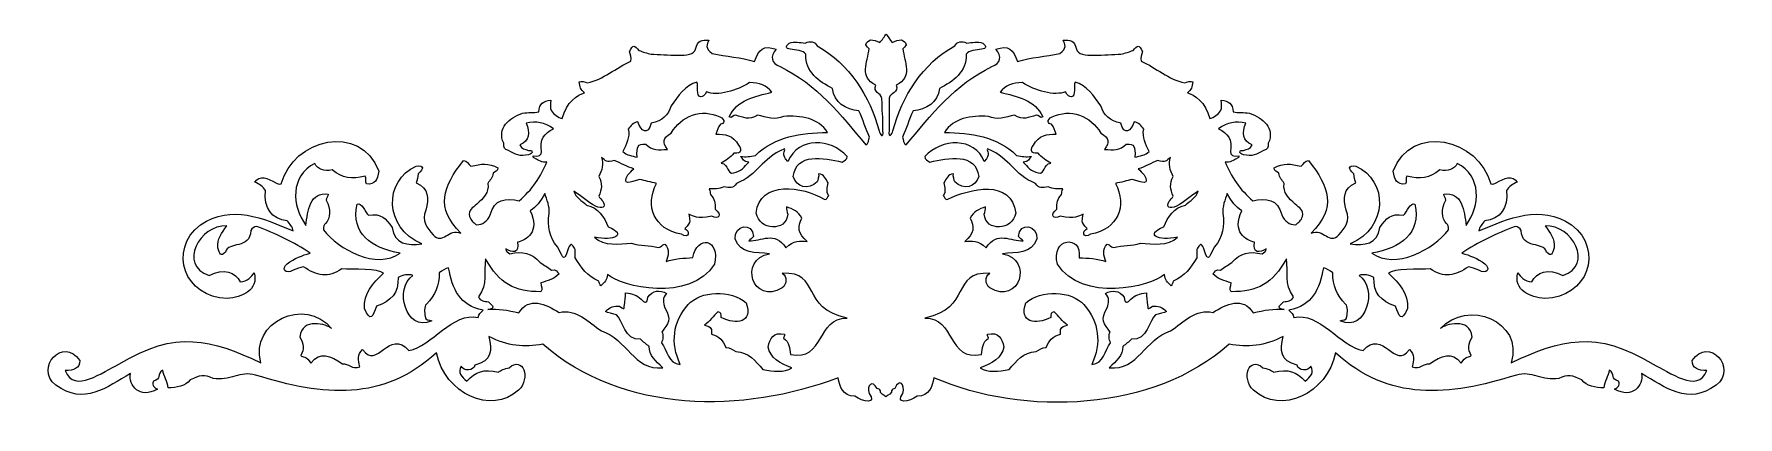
# Model space of a CAD drawing. Header units: centimetres. Extents: x -14.3 to 12.2, y 0.5 to 6.5.
import ezdxf

# ---------------------------------------------------------------- set-up
doc = ezdxf.new("R2010")
doc.units = ezdxf.units.CM
doc.header["$MEASUREMENT"] = 0
doc.layers.add('Layer 1', color=7, linetype='Continuous')

msp = doc.modelspace()

# ---------------------------------------------------------------- linework, layer by layer
at = {"layer": 'Layer 1', "color": 136}
for points, knots in [([(-1.13175, 6.35401), (-1.18372, 6.37708), (-1.22204, 6.39451), (-1.27711, 6.39705), (-1.27711, 6.39705), (-1.3479, 6.34196), (-1.37968, 6.32964), (-1.29746, 6.25645), (-1.29746, 6.25645), (-1.32058, 6.0448), (-1.45266, 5.81224), (-1.1928, 5.69119), (-1.1928, 5.69119), (-1.24152, 5.57142), (-1.11519, 5.57169), (-1.09662, 5.48427), (-1.09662, 5.48427), (-1.09566, 5.26403), (-1.08192, 5.22436), (-1.08109, 4.98247), (-1.08109, 4.98247), (-1.06979, 4.83715), (-1.12957, 4.93047), (-1.14048, 4.97673), (-1.14048, 4.97673), (-1.28288, 5.51505), (-1.6094, 6.02161), (-2.10274, 6.29949), (-2.10274, 6.29949), (-2.13898, 6.36997), (-2.21386, 6.38119), (-2.2917, 6.3454), (-2.2917, 6.3454), (-2.37352, 6.35285), (-2.45591, 6.37061), (-2.54171, 6.3454), (-2.54171, 6.3454), (-2.60616, 6.28161), (-2.59255, 6.26833), (-2.52136, 6.24784), (-2.52136, 6.24784), (-2.43854, 6.2382), (-2.32292, 6.23269), (-2.28007, 6.17037), (-2.28007, 6.17037), (-2.29397, 5.89719), (-2.07459, 5.74211), (-1.86435, 5.63954), (-1.86435, 5.63954), (-1.84362, 5.41899), (-1.66294, 5.30816), (-1.45445, 5.28948), (-1.45445, 5.28948), (-1.38849, 5.15142), (-1.35682, 5.01029), (-1.28874, 4.88204), (-1.28874, 4.88204), (-1.30463, 4.83852), (-1.3064, 4.78262), (-1.34979, 4.75866), (-1.34979, 4.75866), (-1.72608, 5.22226), (-2.11925, 5.70959), (-2.67834, 5.97812), (-2.67834, 5.97812), (-2.83045, 6.0356), (-2.83267, 6.13481), (-2.7423, 6.24784), (-2.7423, 6.24784), (-2.92862, 6.31762), (-3.02447, 6.24899), (-3.07662, 6.0556), (-3.07662, 6.0556), (-3.28578, 6.12584), (-3.51841, 6.13464), (-3.73654, 6.18185), (-3.73654, 6.18185), (-3.85272, 6.26207), (-3.81993, 6.33133), (-3.78887, 6.38844), (-3.78887, 6.38844), (-3.89707, 6.39775), (-3.96903, 6.38927), (-3.99528, 6.24784), (-3.99528, 6.24784), (-4.03738, 6.09597), (-4.46062, 6.17721), (-4.68717, 6.17037), (-4.68717, 6.17037), (-4.75022, 6.19103), (-4.81499, 6.20507), (-4.87613, 6.23063), (-4.87613, 6.23063), (-4.94775, 6.30728), (-4.96305, 6.32977), (-5.02149, 6.21341), (-5.02149, 6.21341), (-5.0092, 6.15646), (-4.98345, 6.12696), (-5.00114, 6.06421), (-5.00114, 6.06421), (-5.23589, 5.96233), (-5.42471, 5.77364), (-5.68141, 5.72563), (-5.68141, 5.72563), (-5.70355, 5.74558), (-5.77818, 5.75554), (-5.80642, 5.74285), (-5.80642, 5.74285), (-5.78981, 5.65713), (-5.78671, 5.62485), (-5.72211, 5.57069), (-5.72211, 5.57069), (-5.82398, 5.54029), (-6.00755, 5.42985), (-6.06806, 5.16898), (-6.06806, 5.16898), (-6.13387, 5.18741), (-6.2016, 5.23486), (-6.23377, 5.28949), (-6.23377, 5.28949), (-6.2641, 5.34107), (-6.25272, 5.38873), (-6.2454, 5.45591), (-6.2454, 5.45591), (-6.36725, 5.44216), (-6.42735, 5.4046), (-6.43436, 5.27227), (-6.43436, 5.27227), (-6.51941, 5.25654), (-6.5981, 5.26806), (-6.68437, 5.25505), (-6.68437, 5.25505), (-6.89461, 5.1747), (-7.08998, 5.02534), (-6.97799, 4.78448), (-6.97799, 4.78448), (-6.98594, 4.71454), (-6.97005, 4.69177), (-6.90531, 4.67258), (-6.90531, 4.67258), (-6.7942, 4.60322), (-6.73069, 4.57863), (-6.59134, 4.60372), (-6.59134, 4.60372), (-6.56266, 4.61859), (-6.52707, 4.62415), (-6.53901, 4.66398), (-6.53901, 4.66398), (-6.54415, 4.68183), (-6.57425, 4.67041), (-6.59134, 4.67258), (-6.59134, 4.67258), (-6.64683, 4.69313), (-6.70226, 4.69379), (-6.72797, 4.75866), (-6.72797, 4.75866), (-6.57383, 4.81508), (-6.56251, 4.95226), (-6.63203, 5.10011), (-6.63203, 5.10011), (-6.46955, 5.12969), (-6.34374, 5.11112), (-6.20468, 5.01116), (-6.20468, 5.01116), (-6.34907, 4.94824), (-6.42516, 4.83496), (-6.39074, 4.65536), (-6.39074, 4.65536), (-6.39102, 4.60063), (-6.43298, 4.57187), (-6.51865, 4.5865), (-6.51865, 4.5865), (-6.53207, 4.56024), (-6.49574, 4.55347), (-6.48667, 4.54346), (-6.48667, 4.54346), (-6.44467, 4.5267), (-6.38043, 4.47322), (-6.30934, 4.49755), (-6.30934, 4.49755), (-6.39306, 4.26527), (-6.54618, 4.05311), (-6.73669, 3.88925), (-6.73669, 3.88925), (-6.94558, 3.92803), (-7.12603, 3.92252), (-7.18729, 3.67118), (-7.18729, 3.67118), (-7.23906, 3.56793), (-7.2988, 3.51199), (-7.40532, 3.51624), (-7.40532, 3.51624), (-7.45301, 3.55593), (-7.49182, 3.58287), (-7.50998, 3.64536), (-7.50998, 3.64536), (-7.53334, 3.74671), (-7.46389, 3.77797), (-7.3966, 3.8376), (-7.3966, 3.8376), (-7.29823, 3.93011), (-7.19951, 4.00766), (-7.22799, 4.15896), (-7.22799, 4.15896), (-7.19249, 4.2082), (-7.14815, 4.25481), (-7.14368, 4.31677), (-7.14368, 4.31677), (-7.115, 4.34223), (-7.06691, 4.35004), (-7.071, 4.40285), (-7.071, 4.40285), (-7.2176, 4.48342), (-7.32491, 4.46317), (-7.48963, 4.42867), (-7.48963, 4.42867), (-7.536, 4.46226), (-7.53976, 4.51236), (-7.60591, 4.51475), (-7.60591, 4.51475), (-7.92626, 4.10349), (-8.04163, 3.78183), (-7.64661, 3.38424), (-7.64661, 3.38424), (-7.83184, 3.46889), (-7.93029, 3.19322), (-8.07686, 3.35842), (-8.07686, 3.35842), (-8.17444, 3.47187), (-8.25951, 3.57435), (-8.19024, 3.74004), (-8.19024, 3.74004), (-8.14088, 3.93666), (-8.14106, 4.07535), (-8.3385, 4.16757), (-8.3385, 4.16757), (-8.32713, 4.2118), (-8.31084, 4.25956), (-8.30652, 4.30817), (-8.30652, 4.30817), (-8.22048, 4.39045), (-8.21143, 4.44217), (-8.3385, 4.42868), (-8.3385, 4.42868), (-8.84586, 4.20717), (-8.8434, 3.46625), (-8.25419, 3.21782), (-8.25419, 3.21782), (-8.47937, 3.19039), (-8.67219, 3.20878), (-8.71352, 3.47032), (-8.71352, 3.47032), (-8.81231, 3.61832), (-8.88382, 3.69674), (-9.07982, 3.66256), (-9.07982, 3.66256), (-9.14402, 3.71928), (-9.18571, 3.86738), (-9.25715, 3.83759), (-9.25715, 3.83759), (-9.35779, 3.37478), (-9.04009, 3.1589), (-8.58851, 3.07148), (-8.58851, 3.07148), (-8.95567, 2.81317), (-9.54748, 3.12771), (-9.78043, 3.43588), (-9.78043, 3.43588), (-9.78932, 3.4892), (-9.77024, 3.51857), (-9.74845, 3.53344), (-9.74845, 3.53344), (-9.67536, 3.62081), (-9.65724, 3.76003), (-9.73973, 3.89784), (-9.73973, 3.89784), (-9.7365, 3.93578), (-9.71167, 3.95517), (-9.70775, 3.99253), (-9.70775, 3.99253), (-9.98823, 4.03772), (-10.03027, 3.73163), (-10.0537, 3.50474), (-10.0537, 3.50474), (-10.28138, 3.82034), (-10.29787, 4.2667), (-9.91707, 4.4717), (-9.91707, 4.4717), (-9.87258, 4.37706), (-9.77147, 4.34041), (-9.6438, 4.3684), (-9.6438, 4.3684), (-9.49091, 4.24115), (-9.34477, 4.2224), (-9.13215, 4.27084), (-9.13215, 4.27084), (-9.10591, 4.24625), (-9.13804, 4.17492), (-9.1118, 4.15033), (-9.1118, 4.15033), (-8.97468, 4.13892), (-8.94249, 4.20874), (-8.92284, 4.35118), (-8.92284, 4.35118), (-9.19905, 5.10751), (-10.25104, 4.85759), (-10.44036, 4.15033), (-10.44036, 4.15033), (-10.47906, 4.14873), (-10.4919, 4.14996), (-10.52467, 4.16755), (-10.52467, 4.16755), (-10.64247, 4.24037), (-10.78146, 4.29801), (-10.84736, 4.17615), (-10.84736, 4.17615), (-10.77466, 4.14926), (-10.7248, 4.11621), (-10.68165, 4.04703), (-10.68165, 4.04703), (-10.71714, 3.77468), (-10.58616, 3.60644), (-10.34442, 3.57646), (-10.34442, 3.57646), (-10.30778, 3.52775), (-10.26209, 3.48038), (-10.25139, 3.41865), (-10.25139, 3.41865), (-10.73614, 3.62035), (-11.19411, 3.83534), (-11.69623, 3.51621), (-11.69623, 3.51621), (-12.20784, 3.1142), (-11.94033, 2.37899), (-11.27761, 2.36561), (-11.27761, 2.36561), (-11.05447, 2.38454), (-10.78562, 2.49328), (-10.85898, 2.76732), (-10.85898, 2.76732), (-10.90271, 2.70771), (-10.95593, 2.63408), (-11.07702, 2.62672), (-11.07702, 2.62672), (-11.15019, 2.77482), (-11.32676, 2.84775), (-11.5596, 2.72428), (-11.5596, 2.72428), (-12.04508, 2.88602), (-11.70458, 3.52348), (-11.28633, 3.49613), (-11.28633, 3.49613), (-11.3564, 3.39048), (-11.44089, 3.29443), (-11.42296, 3.15755), (-11.42296, 3.15755), (-11.39789, 3.05674), (-11.37585, 3.01104), (-11.30668, 3.08869), (-11.30668, 3.08869), (-11.26243, 3.26321), (-10.92454, 3.12159), (-10.91131, 3.42727), (-10.91131, 3.42727), (-10.88769, 3.46449), (-10.86427, 3.48339), (-10.81537, 3.48753), (-10.81537, 3.48753), (-10.531, 3.37944), (-10.23379, 3.24388), (-9.98975, 3.07148), (-9.98975, 3.07148), (-10.10941, 3.03764), (-10.23396, 2.9976), (-10.34442, 2.90506), (-10.34442, 2.90506), (-10.44202, 2.83705), (-10.37373, 2.72927), (-10.25139, 2.81037), (-10.25139, 2.81037), (-10.19223, 2.8302), (-10.14388, 2.84412), (-10.09441, 2.86202), (-10.09441, 2.86202), (-9.88897, 2.72062), (-9.70403, 2.68152), (-9.49845, 2.82759), (-9.49845, 2.82759), (-9.3204, 2.82092), (-8.92297, 2.83533), (-8.85016, 2.75873), (-8.85016, 2.75873), (-9.01231, 2.60793), (-9.16103, 2.43512), (-9.14378, 2.21069), (-9.14378, 2.21069), (-9.05202, 1.98678), (-9.01315, 2.09174), (-8.95482, 2.24512), (-8.95482, 2.24512), (-8.73105, 2.32809), (-8.60991, 2.44991), (-8.6205, 2.6956), (-8.6205, 2.6956), (-8.54187, 2.73161), (-8.46969, 2.75369), (-8.39084, 2.72429), (-8.39084, 2.72429), (-8.68118, 2.53248), (-8.51112, 1.833), (-8.09722, 2.01844), (-8.09722, 2.01844), (-8.15294, 2.03668), (-8.18967, 2.02034), (-8.20188, 2.0873), (-8.20188, 2.0873), (-8.20938, 2.14621), (-8.2204, 2.24102), (-8.18153, 2.27954), (-8.18153, 2.27954), (-8.04346, 2.41917), (-7.97889, 2.57022), (-7.98094, 2.76732), (-7.98094, 2.76732), (-7.93611, 2.79751), (-7.8905, 2.83575), (-7.83558, 2.84479), (-7.83558, 2.84479), (-7.77486, 2.50841), (-7.66659, 2.25903), (-7.30067, 2.18485), (-7.30067, 2.18485), (-7.33351, 2.14509), (-7.37191, 2.12645), (-7.37626, 2.07008), (-7.37626, 2.07008), (-7.76625, 2.16754), (-8.10484, 1.61358), (-8.45189, 1.55647), (-8.45189, 1.55647), (-8.77057, 1.91174), (-8.94348, 1.23851), (-9.17286, 1.57369), (-9.17286, 1.57369), (-9.2609, 1.48184), (-9.24265, 1.41284), (-9.21647, 1.30397), (-9.21647, 1.30397), (-9.33921, 1.2527), (-9.39089, 1.36314), (-9.48683, 1.34988), (-9.48683, 1.34988), (-9.67743, 1.47665), (-9.82792, 1.55573), (-9.97813, 1.35848), (-9.97813, 1.35848), (-10.04556, 1.47834), (-10.10514, 1.44705), (-10.13511, 1.47899), (-10.13511, 1.47899), (-10.07659, 1.57292), (-10.09418, 1.66485), (-10.14674, 1.76592), (-10.14674, 1.76592), (-10.1202, 2.08083), (-9.72133, 1.96271), (-9.65544, 1.89791), (-9.65544, 1.89791), (-10.06317, 2.40362), (-10.9349, 1.99664), (-10.75433, 1.36708), (-10.75433, 1.36708), (-11.52512, 1.72344), (-12.07109, 1.89081), (-12.96374, 1.34413), (-12.96374, 1.34413), (-13.20621, 1.22925), (-13.66091, 0.87607), (-13.79809, 1.2437), (-13.79809, 1.2437), (-13.66604, 1.24174), (-13.5733, 1.27408), (-13.56843, 1.40151), (-13.56843, 1.40151), (-13.83041, 1.77849), (-14.28151, 1.29223), (-13.94345, 1.01702), (-13.94345, 1.01702), (-13.50489, 0.69411), (-13.14774, 0.98414), (-12.78351, 1.20066), (-12.78351, 1.20066), (-12.81407, 1.00877), (-12.64128, 0.79344), (-12.36489, 0.95677), (-12.36489, 0.95677), (-12.40634, 0.98202), (-12.458, 1.00374), (-12.42594, 1.08015), (-12.42594, 1.08015), (-12.29805, 1.11068), (-12.37414, 1.18932), (-12.28059, 1.25231), (-12.28059, 1.25231), (-12.2623, 1.15335), (-12.20913, 1.0745), (-12.19628, 0.97399), (-12.19628, 0.97399), (-12.06764, 0.98112), (-11.9256, 0.99759), (-11.85324, 1.09737), (-11.85324, 1.09737), (-11.70784, 1.17437), (-11.63302, 1.18644), (-11.49566, 1.12319), (-11.49566, 1.12319), (-11.24588, 1.07551), (-11.06677, 1.24164), (-10.83865, 1.17484), (-10.83865, 1.17484), (-9.77573, 0.83945), (-8.85178, 0.7631), (-8.02456, 1.52203), (-8.02456, 1.52203), (-7.89531, 0.88569), (-7.17017, 0.54701), (-6.74833, 0.93956), (-6.74833, 0.93956), (-6.55055, 1.12587), (-6.68461, 1.47829), (-6.89369, 1.28675), (-6.89369, 1.28675), (-6.96687, 1.27223), (-7.02571, 1.24943), (-7.0623, 1.21789), (-7.0623, 1.21789), (-7.29722, 1.27803), (-7.40669, 1.22359), (-7.5536, 1.08016), (-7.5536, 1.08016), (-7.63509, 1.14789), (-7.69861, 1.21343), (-7.63791, 1.31258), (-7.63791, 1.31258), (-7.61231, 1.22738), (-7.43868, 1.23815), (-7.4286, 1.3298), (-7.4286, 1.3298), (-7.15601, 1.39231), (-7.16321, 1.56606), (-7.20766, 1.77455), (-7.20766, 1.77455), (-6.92362, 1.6214), (-6.65615, 1.60429), (-6.37041, 1.65404), (-6.37041, 1.65404), (-5.13858, 0.56925), (-3.24219, 0.56794), (-1.78007, 1.13182), (-1.78007, 1.13182), (-1.75025, 0.99539), (-1.71306, 0.84644), (-1.51843, 0.84489), (-1.51843, 0.84489), (-1.3976, 0.75062), (-1.16066, 0.7217), (-1.29749, 0.88793), (-1.29749, 0.88793), (-1.33339, 1.02472), (-1.25066, 1.10156), (-1.17248, 0.9654), (-1.17248, 0.9654), (-1.15165, 0.95662), (-1.12782, 0.9507), (-1.12015, 0.93097), (-1.12015, 0.93097), (-1.1391, 0.89832), (-1.05743, 0.85546), (-1.03584, 0.83628), (-1.03584, 0.83628), (-1.011, 0.85052), (-0.92883, 0.90457), (-0.94863, 0.93097), (-0.94863, 0.93097), (-0.94096, 0.9507), (-0.91713, 0.95662), (-0.8963, 0.9654), (-0.8963, 0.9654), (-0.82442, 1.1321), (-0.73951, 1.0331), (-0.77129, 0.88793), (-0.77129, 0.88793), (-0.90812, 0.7217), (-0.67118, 0.75062), (-0.55035, 0.84489), (-0.55035, 0.84489), (-0.35572, 0.84644), (-0.31853, 0.99539), (-0.28871, 1.13182), (-0.28871, 1.13182), (1.11103, 0.52137), (3.1339, 0.6062), (4.30163, 1.65404), (4.30163, 1.65404), (4.58737, 1.60429), (4.85484, 1.62141), (5.13888, 1.77455), (5.13888, 1.77455), (5.09443, 1.56606), (5.08723, 1.39231), (5.35982, 1.3298), (5.35982, 1.3298), (5.3699, 1.23816), (5.54354, 1.22738), (5.56913, 1.31258), (5.56913, 1.31258), (5.62983, 1.21344), (5.56631, 1.14789), (5.48482, 1.08016), (5.48482, 1.08016), (5.33791, 1.22359), (5.22844, 1.27802), (4.99352, 1.21789), (4.99352, 1.21789), (4.95693, 1.24943), (4.89809, 1.27223), (4.82491, 1.28675), (4.82491, 1.28675), (4.61583, 1.47829), (4.48177, 1.12587), (4.67955, 0.93956), (4.67955, 0.93956), (5.10138, 0.54701), (5.82653, 0.88569), (5.95578, 1.52203), (5.95578, 1.52203), (6.783, 0.7631), (7.70695, 0.83945), (8.76987, 1.17484), (8.76987, 1.17484), (8.99799, 1.24164), (9.1771, 1.07552), (9.42688, 1.12319), (9.42688, 1.12319), (9.56424, 1.18643), (9.63906, 1.17436), (9.78446, 1.09737), (9.78446, 1.09737), (9.85682, 0.99759), (9.99886, 0.98112), (10.1275, 0.97399), (10.1275, 0.97399), (10.14034, 1.0745), (10.19352, 1.15336), (10.21181, 1.25231), (10.21181, 1.25231), (10.30536, 1.18932), (10.22928, 1.11068), (10.35717, 1.08015), (10.35717, 1.08015), (10.38923, 1.00374), (10.33757, 0.98202), (10.29612, 0.95677), (10.29612, 0.95677), (10.57252, 0.79344), (10.74531, 1.00877), (10.71475, 1.20066), (10.71475, 1.20066), (11.07898, 0.98414), (11.43613, 0.69411), (11.87469, 1.01702), (11.87469, 1.01702), (12.21275, 1.29223), (11.76165, 1.77849), (11.49967, 1.40151), (11.49967, 1.40151), (11.50454, 1.27408), (11.59729, 1.24174), (11.72933, 1.2437), (11.72933, 1.2437), (11.59216, 0.87607), (11.13745, 1.22925), (10.89498, 1.34413), (10.89498, 1.34413), (10.00233, 1.89081), (9.45636, 1.72345), (8.68557, 1.36708), (8.68557, 1.36708), (8.88979, 2.01506), (8.0052, 2.36234), (7.58668, 1.89791), (7.58668, 1.89791), (7.65258, 1.96271), (8.05144, 2.08083), (8.07798, 1.76592), (8.07798, 1.76592), (8.02542, 1.66485), (8.00783, 1.57291), (8.06635, 1.47899), (8.06635, 1.47899), (8.03637, 1.44705), (7.9768, 1.47835), (7.90937, 1.35848), (7.90937, 1.35848), (7.75916, 1.55572), (7.60866, 1.47664), (7.41807, 1.34988), (7.41807, 1.34988), (7.32212, 1.36314), (7.27045, 1.2527), (7.14771, 1.30397), (7.14771, 1.30397), (7.1739, 1.41284), (7.19215, 1.48183), (7.1041, 1.57369), (7.1041, 1.57369), (6.87472, 1.23852), (6.70181, 1.91174), (6.38313, 1.55647), (6.38313, 1.55647), (6.03607, 1.61358), (5.69748, 2.16754), (5.3075, 2.07008), (5.3075, 2.07008), (5.30316, 2.12645), (5.26475, 2.14509), (5.23192, 2.18485), (5.23192, 2.18485), (5.59784, 2.25903), (5.70611, 2.50842), (5.76683, 2.84479), (5.76683, 2.84479), (5.82174, 2.83575), (5.86735, 2.7975), (5.91219, 2.76732), (5.91219, 2.76732), (5.91014, 2.57021), (5.97471, 2.41917), (6.11278, 2.27954), (6.11278, 2.27954), (6.15165, 2.24102), (6.14063, 2.1462), (6.13313, 2.0873), (6.13313, 2.0873), (6.12092, 2.02034), (6.0842, 2.03668), (6.02847, 2.01844), (6.02847, 2.01844), (6.44237, 1.83301), (6.61243, 2.53248), (6.32209, 2.72429), (6.32209, 2.72429), (6.40094, 2.75369), (6.47312, 2.73161), (6.55175, 2.6956), (6.55175, 2.6956), (6.54116, 2.44991), (6.66229, 2.32809), (6.88607, 2.24512), (6.88607, 2.24512), (6.9444, 2.09174), (6.98327, 1.98678), (7.07503, 2.21069), (7.07503, 2.21069), (7.09228, 2.43512), (6.94356, 2.60793), (6.78141, 2.75873), (6.78141, 2.75873), (6.85422, 2.83533), (7.25164, 2.82093), (7.4297, 2.82759), (7.4297, 2.82759), (7.63528, 2.68152), (7.82022, 2.72062), (8.02566, 2.86202), (8.02566, 2.86202), (8.07513, 2.84412), (8.12349, 2.8302), (8.18264, 2.81037), (8.18264, 2.81037), (8.30498, 2.72926), (8.37327, 2.83704), (8.27567, 2.90506), (8.27567, 2.90506), (8.16521, 2.99761), (8.04066, 3.03764), (7.921, 3.07148), (7.921, 3.07148), (8.16504, 3.24388), (8.46226, 3.37944), (8.74662, 3.48753), (8.74662, 3.48753), (8.79552, 3.4834), (8.81893, 3.46449), (8.84256, 3.42727), (8.84256, 3.42727), (8.85579, 3.12159), (9.19368, 3.26321), (9.23793, 3.08869), (9.23793, 3.08869), (9.3071, 3.01104), (9.32915, 3.05674), (9.35421, 3.15755), (9.35421, 3.15755), (9.37214, 3.29443), (9.28765, 3.39048), (9.21758, 3.49613), (9.21758, 3.49613), (9.63583, 3.52349), (9.97632, 2.88602), (9.49085, 2.72428), (9.49085, 2.72428), (9.25801, 2.84775), (9.08144, 2.77483), (9.00827, 2.62672), (9.00827, 2.62672), (8.88718, 2.63407), (8.83397, 2.7077), (8.79024, 2.76732), (8.79024, 2.76732), (8.71688, 2.49329), (8.98572, 2.38455), (9.20887, 2.36561), (9.20887, 2.36561), (9.8716, 2.37899), (10.13911, 3.1142), (9.6275, 3.51621), (9.6275, 3.51621), (9.12538, 3.83534), (8.66741, 3.62036), (8.18266, 3.41865), (8.18266, 3.41865), (8.19336, 3.48038), (8.23905, 3.52775), (8.27569, 3.57646), (8.27569, 3.57646), (8.51742, 3.60644), (8.64841, 3.77468), (8.61292, 4.04703), (8.61292, 4.04703), (8.65606, 4.11621), (8.70592, 4.14925), (8.77863, 4.17615), (8.77863, 4.17615), (8.71273, 4.298), (8.57373, 4.24036), (8.45594, 4.16755), (8.45594, 4.16755), (8.42317, 4.14992), (8.41033, 4.14874), (8.37163, 4.15033), (8.37163, 4.15033), (8.18231, 4.85759), (7.13032, 5.10752), (6.85411, 4.35118), (6.85411, 4.35118), (6.87376, 4.20874), (6.90595, 4.13891), (7.04307, 4.15033), (7.04307, 4.15033), (7.06931, 4.17492), (7.03718, 4.24625), (7.06342, 4.27084), (7.06342, 4.27084), (7.27604, 4.2224), (7.42218, 4.24115), (7.57507, 4.3684), (7.57507, 4.3684), (7.70274, 4.34041), (7.80385, 4.37706), (7.84834, 4.4717), (7.84834, 4.4717), (8.22914, 4.2667), (8.21265, 3.82034), (7.98497, 3.50474), (7.98497, 3.50474), (7.96154, 3.73162), (7.9195, 4.03771), (7.63902, 3.99253), (7.63902, 3.99253), (7.64295, 3.95517), (7.66777, 3.93578), (7.671, 3.89784), (7.671, 3.89784), (7.58851, 3.76003), (7.60663, 3.62081), (7.67972, 3.53344), (7.67972, 3.53344), (7.70151, 3.51857), (7.72059, 3.4892), (7.7117, 3.43588), (7.7117, 3.43588), (7.47875, 3.12771), (6.88693, 2.81316), (6.51978, 3.07148), (6.51978, 3.07148), (6.97135, 3.15889), (7.28906, 3.37478), (7.18842, 3.83759), (7.18842, 3.83759), (7.11698, 3.86738), (7.07529, 3.71928), (7.01109, 3.66256), (7.01109, 3.66256), (6.81509, 3.69674), (6.74358, 3.61831), (6.64479, 3.47032), (6.64479, 3.47032), (6.60347, 3.20878), (6.41065, 3.19039), (6.18546, 3.21782), (6.18546, 3.21782), (6.77466, 3.46625), (6.77712, 4.20716), (6.26977, 4.42868), (6.26977, 4.42868), (6.1427, 4.44217), (6.15175, 4.39044), (6.23779, 4.30817), (6.23779, 4.30817), (6.24212, 4.25956), (6.2584, 4.21181), (6.26977, 4.16757), (6.26977, 4.16757), (6.07233, 4.07535), (6.07214, 3.93666), (6.12151, 3.74004), (6.12151, 3.74004), (6.19078, 3.57435), (6.10571, 3.47187), (6.00813, 3.35842), (6.00813, 3.35842), (5.86155, 3.19322), (5.7631, 3.4689), (5.57788, 3.38424), (5.57788, 3.38424), (5.9729, 3.78183), (5.85753, 4.1035), (5.53718, 4.51475), (5.53718, 4.51475), (5.47102, 4.51235), (5.46727, 4.46226), (5.4209, 4.42867), (5.4209, 4.42867), (5.25618, 4.46317), (5.14887, 4.48341), (5.00228, 4.40285), (5.00228, 4.40285), (4.99819, 4.35004), (5.04628, 4.34223), (5.07496, 4.31677), (5.07496, 4.31677), (5.07943, 4.2548), (5.12377, 4.2082), (5.15927, 4.15896), (5.15927, 4.15896), (5.13079, 4.00766), (5.22951, 3.93011), (5.32788, 3.8376), (5.32788, 3.8376), (5.39517, 3.77797), (5.46462, 3.7467), (5.44126, 3.64536), (5.44126, 3.64536), (5.4231, 3.58287), (5.38429, 3.55593), (5.3366, 3.51624), (5.3366, 3.51624), (5.23008, 3.51199), (5.17033, 3.56794), (5.11857, 3.67118), (5.11857, 3.67118), (5.05731, 3.92252), (4.87685, 3.92803), (4.66797, 3.88925), (4.66797, 3.88925), (4.47746, 4.05311), (4.32435, 4.26527), (4.24062, 4.49755), (4.24062, 4.49755), (4.31171, 4.47321), (4.37595, 4.5267), (4.41795, 4.54346), (4.41795, 4.54346), (4.42701, 4.55347), (4.46335, 4.56024), (4.44993, 4.5865), (4.44993, 4.5865), (4.36425, 4.57187), (4.3223, 4.60063), (4.32202, 4.65536), (4.32202, 4.65536), (4.35644, 4.83496), (4.28036, 4.94823), (4.13596, 5.01116), (4.13596, 5.01116), (4.27502, 5.11112), (4.40083, 5.12969), (4.56331, 5.10011), (4.56331, 5.10011), (4.49378, 4.95226), (4.5051, 4.81508), (4.65925, 4.75866), (4.65925, 4.75866), (4.63354, 4.6938), (4.57811, 4.69313), (4.52262, 4.67258), (4.52262, 4.67258), (4.50554, 4.67041), (4.47544, 4.68182), (4.47029, 4.66398), (4.47029, 4.66398), (4.45835, 4.62415), (4.49394, 4.6186), (4.52262, 4.60372), (4.52262, 4.60372), (4.66196, 4.57864), (4.72548, 4.60326), (4.83659, 4.67258), (4.83659, 4.67258), (4.90132, 4.69178), (4.91722, 4.71454), (4.90927, 4.78448), (4.90927, 4.78448), (5.02126, 5.02534), (4.82589, 5.1747), (4.61565, 5.25505), (4.61565, 5.25505), (4.52937, 5.26805), (4.45069, 5.25654), (4.36564, 5.27227), (4.36564, 5.27227), (4.35863, 5.4046), (4.29852, 5.44216), (4.17668, 5.45591), (4.17668, 5.45591), (4.184, 5.38873), (4.19538, 5.34107), (4.16505, 5.28949), (4.16505, 5.28949), (4.13289, 5.23486), (4.06515, 5.18741), (3.99934, 5.16898), (3.99934, 5.16898), (3.93884, 5.42984), (3.75527, 5.54029), (3.65339, 5.57069), (3.65339, 5.57069), (3.71798, 5.62485), (3.72109, 5.65713), (3.7377, 5.74285), (3.7377, 5.74285), (3.70946, 5.75555), (3.63483, 5.74559), (3.61269, 5.72563), (3.61269, 5.72563), (3.35599, 5.77364), (3.16717, 5.96233), (2.93242, 6.06421), (2.93242, 6.06421), (2.91473, 6.12696), (2.94049, 6.15647), (2.95277, 6.21341), (2.95277, 6.21341), (2.89433, 6.32977), (2.87904, 6.30727), (2.80741, 6.23063), (2.80741, 6.23063), (2.74626, 6.20507), (2.68149, 6.19103), (2.61845, 6.17037), (2.61845, 6.17037), (2.3919, 6.17721), (1.96865, 6.09597), (1.92656, 6.24784), (1.92656, 6.24784), (1.90032, 6.38928), (1.82835, 6.39775), (1.72015, 6.38844), (1.72015, 6.38844), (1.75121, 6.33133), (1.784, 6.26206), (1.66782, 6.18185), (1.66782, 6.18185), (1.44969, 6.13464), (1.21706, 6.12584), (1.0079, 6.0556), (1.0079, 6.0556), (0.95575, 6.24899), (0.8599, 6.31763), (0.67358, 6.24784), (0.67358, 6.24784), (0.76396, 6.13482), (0.76173, 6.0356), (0.60962, 5.97812), (0.60962, 5.97812), (0.05052, 5.70959), (-0.34264, 5.22225), (-0.71893, 4.75866), (-0.71893, 4.75866), (-0.76232, 4.78262), (-0.76409, 4.83852), (-0.77998, 4.88204), (-0.77998, 4.88204), (-0.71191, 5.01029), (-0.68024, 5.15142), (-0.61427, 5.28948), (-0.61427, 5.28948), (-0.40578, 5.30816), (-0.2251, 5.41899), (-0.20437, 5.63954), (-0.20437, 5.63954), (0.00587, 5.74211), (0.22525, 5.89719), (0.21135, 6.17037), (0.21135, 6.17037), (0.2542, 6.2327), (0.36982, 6.2382), (0.45264, 6.24784), (0.45264, 6.24784), (0.52383, 6.26832), (0.53744, 6.28161), (0.47299, 6.3454), (0.47299, 6.3454), (0.38718, 6.37061), (0.30479, 6.35285), (0.22298, 6.3454), (0.22298, 6.3454), (0.14514, 6.38119), (0.07026, 6.36997), (0.03402, 6.29949), (0.03402, 6.29949), (-0.46404, 6.03476), (-0.78564, 5.50778), (-0.92824, 4.97673), (-0.92824, 4.97673), (-0.93915, 4.93047), (-0.99893, 4.84035), (-0.98763, 4.98566), (-0.98763, 4.98566), (-0.98679, 5.22755), (-0.98601, 5.26722), (-0.98505, 5.48746), (-0.98505, 5.48746), (-0.96648, 5.57488), (-0.82719, 5.57141), (-0.87591, 5.69118), (-0.87591, 5.69118), (-0.61605, 5.81223), (-0.74813, 6.04478), (-0.77125, 6.25644), (-0.77125, 6.25644), (-0.68903, 6.32963), (-0.72081, 6.34195), (-0.7916, 6.39704), (-0.7916, 6.39704), (-0.84667, 6.39451), (-0.88498, 6.37707), (-0.93696, 6.354), (-0.93696, 6.354), (-0.9681, 6.39251), (-1.01714, 6.46174), (-1.0329, 6.48599), (-1.0329, 6.48599), (-1.04894, 6.45616), (-1.09959, 6.38587), (-1.13174, 6.354), (-1.13174, 6.354), (-1.13174, 6.354), (-1.13174, 6.354), (-1.13174, 6.354), (-1.13174, 6.354), (-1.13174, 6.354), (-1.13174, 6.354), (-1.13174, 6.354), (-1.13174, 6.354), (-1.13174, 6.354), (-1.13175, 6.35401), (-1.13175, 6.35401)], [0, 0, 0, 0, 0.00337838, 0.00337838, 0.00337838, 0.00337838, 0.00675676, 0.00675676, 0.00675676, 0.00675676, 0.01013514, 0.01013514, 0.01013514, 0.01013514, 0.01351351, 0.01351351, 0.01351351, 0.01351351, 0.01689189, 0.01689189, 0.01689189, 0.01689189, 0.02027027, 0.02027027, 0.02027027, 0.02027027, 0.02364865, 0.02364865, 0.02364865, 0.02364865, 0.02702703, 0.02702703, 0.02702703, 0.02702703, 0.03040541, 0.03040541, 0.03040541, 0.03040541, 0.03378378, 0.03378378, 0.03378378, 0.03378378, 0.03716216, 0.03716216, 0.03716216, 0.03716216, 0.04054054, 0.04054054, 0.04054054, 0.04054054, 0.04391892, 0.04391892, 0.04391892, 0.04391892, 0.0472973, 0.0472973, 0.0472973, 0.0472973, 0.05067568, 0.05067568, 0.05067568, 0.05067568, 0.05405405, 0.05405405, 0.05405405, 0.05405405, 0.05743243, 0.05743243, 0.05743243, 0.05743243, 0.06081081, 0.06081081, 0.06081081, 0.06081081, 0.06418919, 0.06418919, 0.06418919, 0.06418919, 0.06756757, 0.06756757, 0.06756757, 0.06756757, 0.07094595, 0.07094595, 0.07094595, 0.07094595, 0.07432432, 0.07432432, 0.07432432, 0.07432432, 0.0777027, 0.0777027, 0.0777027, 0.0777027, 0.08108108, 0.08108108, 0.08108108, 0.08108108, 0.08445946, 0.08445946, 0.08445946, 0.08445946, 0.08783784, 0.08783784, 0.08783784, 0.08783784, 0.09121622, 0.09121622, 0.09121622, 0.09121622, 0.09459459, 0.09459459, 0.09459459, 0.09459459, 0.09797297, 0.09797297, 0.09797297, 0.09797297, 0.10135135, 0.10135135, 0.10135135, 0.10135135, 0.10472973, 0.10472973, 0.10472973, 0.10472973, 0.10810811, 0.10810811, 0.10810811, 0.10810811, 0.11148649, 0.11148649, 0.11148649, 0.11148649, 0.11486486, 0.11486486, 0.11486486, 0.11486486, 0.11824324, 0.11824324, 0.11824324, 0.11824324, 0.12162162, 0.12162162, 0.12162162, 0.12162162, 0.125, 0.125, 0.125, 0.125, 0.12837838, 0.12837838, 0.12837838, 0.12837838, 0.13175676, 0.13175676, 0.13175676, 0.13175676, 0.13513514, 0.13513514, 0.13513514, 0.13513514, 0.13851351, 0.13851351, 0.13851351, 0.13851351, 0.14189189, 0.14189189, 0.14189189, 0.14189189, 0.14527027, 0.14527027, 0.14527027, 0.14527027, 0.14864865, 0.14864865, 0.14864865, 0.14864865, 0.15202703, 0.15202703, 0.15202703, 0.15202703, 0.15540541, 0.15540541, 0.15540541, 0.15540541, 0.15878378, 0.15878378, 0.15878378, 0.15878378, 0.16216216, 0.16216216, 0.16216216, 0.16216216, 0.16554054, 0.16554054, 0.16554054, 0.16554054, 0.16891892, 0.16891892, 0.16891892, 0.16891892, 0.1722973, 0.1722973, 0.1722973, 0.1722973, 0.17567568, 0.17567568, 0.17567568, 0.17567568, 0.17905405, 0.17905405, 0.17905405, 0.17905405, 0.18243243, 0.18243243, 0.18243243, 0.18243243, 0.18581081, 0.18581081, 0.18581081, 0.18581081, 0.18918919, 0.18918919, 0.18918919, 0.18918919, 0.19256757, 0.19256757, 0.19256757, 0.19256757, 0.19594595, 0.19594595, 0.19594595, 0.19594595, 0.19932432, 0.19932432, 0.19932432, 0.19932432, 0.2027027, 0.2027027, 0.2027027, 0.2027027, 0.20608108, 0.20608108, 0.20608108, 0.20608108, 0.20945946, 0.20945946, 0.20945946, 0.20945946, 0.21283784, 0.21283784, 0.21283784, 0.21283784, 0.21621622, 0.21621622, 0.21621622, 0.21621622, 0.21959459, 0.21959459, 0.21959459, 0.21959459, 0.22297297, 0.22297297, 0.22297297, 0.22297297, 0.22635135, 0.22635135, 0.22635135, 0.22635135, 0.22972973, 0.22972973, 0.22972973, 0.22972973, 0.23310811, 0.23310811, 0.23310811, 0.23310811, 0.23648649, 0.23648649, 0.23648649, 0.23648649, 0.23986486, 0.23986486, 0.23986486, 0.23986486, 0.24324324, 0.24324324, 0.24324324, 0.24324324, 0.24662162, 0.24662162, 0.24662162, 0.24662162, 0.25, 0.25, 0.25, 0.25, 0.25337838, 0.25337838, 0.25337838, 0.25337838, 0.25675676, 0.25675676, 0.25675676, 0.25675676, 0.26013514, 0.26013514, 0.26013514, 0.26013514, 0.26351351, 0.26351351, 0.26351351, 0.26351351, 0.26689189, 0.26689189, 0.26689189, 0.26689189, 0.27027027, 0.27027027, 0.27027027, 0.27027027, 0.27364865, 0.27364865, 0.27364865, 0.27364865, 0.27702703, 0.27702703, 0.27702703, 0.27702703, 0.28040541, 0.28040541, 0.28040541, 0.28040541, 0.28378378, 0.28378378, 0.28378378, 0.28378378, 0.28716216, 0.28716216, 0.28716216, 0.28716216, 0.29054054, 0.29054054, 0.29054054, 0.29054054, 0.29391892, 0.29391892, 0.29391892, 0.29391892, 0.2972973, 0.2972973, 0.2972973, 0.2972973, 0.30067568, 0.30067568, 0.30067568, 0.30067568, 0.30405405, 0.30405405, 0.30405405, 0.30405405, 0.30743243, 0.30743243, 0.30743243, 0.30743243, 0.31081081, 0.31081081, 0.31081081, 0.31081081, 0.31418919, 0.31418919, 0.31418919, 0.31418919, 0.31756757, 0.31756757, 0.31756757, 0.31756757, 0.32094595, 0.32094595, 0.32094595, 0.32094595, 0.32432432, 0.32432432, 0.32432432, 0.32432432, 0.3277027, 0.3277027, 0.3277027, 0.3277027, 0.33108108, 0.33108108, 0.33108108, 0.33108108, 0.33445946, 0.33445946, 0.33445946, 0.33445946, 0.33783784, 0.33783784, 0.33783784, 0.33783784, 0.34121622, 0.34121622, 0.34121622, 0.34121622, 0.34459459, 0.34459459, 0.34459459, 0.34459459, 0.34797297, 0.34797297, 0.34797297, 0.34797297, 0.35135135, 0.35135135, 0.35135135, 0.35135135, 0.35472973, 0.35472973, 0.35472973, 0.35472973, 0.35810811, 0.35810811, 0.35810811, 0.35810811, 0.36148649, 0.36148649, 0.36148649, 0.36148649, 0.36486486, 0.36486486, 0.36486486, 0.36486486, 0.36824324, 0.36824324, 0.36824324, 0.36824324, 0.37162162, 0.37162162, 0.37162162, 0.37162162, 0.375, 0.375, 0.375, 0.375, 0.37837838, 0.37837838, 0.37837838, 0.37837838, 0.38175676, 0.38175676, 0.38175676, 0.38175676, 0.38513514, 0.38513514, 0.38513514, 0.38513514, 0.38851351, 0.38851351, 0.38851351, 0.38851351, 0.39189189, 0.39189189, 0.39189189, 0.39189189, 0.39527027, 0.39527027, 0.39527027, 0.39527027, 0.39864865, 0.39864865, 0.39864865, 0.39864865, 0.40202703, 0.40202703, 0.40202703, 0.40202703, 0.40540541, 0.40540541, 0.40540541, 0.40540541, 0.40878378, 0.40878378, 0.40878378, 0.40878378, 0.41216216, 0.41216216, 0.41216216, 0.41216216, 0.41554054, 0.41554054, 0.41554054, 0.41554054, 0.41891892, 0.41891892, 0.41891892, 0.41891892, 0.4222973, 0.4222973, 0.4222973, 0.4222973, 0.42567568, 0.42567568, 0.42567568, 0.42567568, 0.42905405, 0.42905405, 0.42905405, 0.42905405, 0.43243243, 0.43243243, 0.43243243, 0.43243243, 0.43581081, 0.43581081, 0.43581081, 0.43581081, 0.43918919, 0.43918919, 0.43918919, 0.43918919, 0.44256757, 0.44256757, 0.44256757, 0.44256757, 0.44594595, 0.44594595, 0.44594595, 0.44594595, 0.44932432, 0.44932432, 0.44932432, 0.44932432, 0.4527027, 0.4527027, 0.4527027, 0.4527027, 0.45608108, 0.45608108, 0.45608108, 0.45608108, 0.45945946, 0.45945946, 0.45945946, 0.45945946, 0.46283784, 0.46283784, 0.46283784, 0.46283784, 0.46621622, 0.46621622, 0.46621622, 0.46621622, 0.46959459, 0.46959459, 0.46959459, 0.46959459, 0.47297297, 0.47297297, 0.47297297, 0.47297297, 0.47635135, 0.47635135, 0.47635135, 0.47635135, 0.47972973, 0.47972973, 0.47972973, 0.47972973, 0.48310811, 0.48310811, 0.48310811, 0.48310811, 0.48648649, 0.48648649, 0.48648649, 0.48648649, 0.48986486, 0.48986486, 0.48986486, 0.48986486, 0.49324324, 0.49324324, 0.49324324, 0.49324324, 0.49662162, 0.49662162, 0.49662162, 0.49662162, 0.5, 0.5, 0.5, 0.5, 0.50337838, 0.50337838, 0.50337838, 0.50337838, 0.50675676, 0.50675676, 0.50675676, 0.50675676, 0.51013514, 0.51013514, 0.51013514, 0.51013514, 0.51351351, 0.51351351, 0.51351351, 0.51351351, 0.51689189, 0.51689189, 0.51689189, 0.51689189, 0.52027027, 0.52027027, 0.52027027, 0.52027027, 0.52364865, 0.52364865, 0.52364865, 0.52364865, 0.52702703, 0.52702703, 0.52702703, 0.52702703, 0.53040541, 0.53040541, 0.53040541, 0.53040541, 0.53378378, 0.53378378, 0.53378378, 0.53378378, 0.53716216, 0.53716216, 0.53716216, 0.53716216, 0.54054054, 0.54054054, 0.54054054, 0.54054054, 0.54391892, 0.54391892, 0.54391892, 0.54391892, 0.5472973, 0.5472973, 0.5472973, 0.5472973, 0.55067568, 0.55067568, 0.55067568, 0.55067568, 0.55405405, 0.55405405, 0.55405405, 0.55405405, 0.55743243, 0.55743243, 0.55743243, 0.55743243, 0.56081081, 0.56081081, 0.56081081, 0.56081081, 0.56418919, 0.56418919, 0.56418919, 0.56418919, 0.56756757, 0.56756757, 0.56756757, 0.56756757, 0.57094595, 0.57094595, 0.57094595, 0.57094595, 0.57432432, 0.57432432, 0.57432432, 0.57432432, 0.5777027, 0.5777027, 0.5777027, 0.5777027, 0.58108108, 0.58108108, 0.58108108, 0.58108108, 0.58445946, 0.58445946, 0.58445946, 0.58445946, 0.58783784, 0.58783784, 0.58783784, 0.58783784, 0.59121622, 0.59121622, 0.59121622, 0.59121622, 0.59459459, 0.59459459, 0.59459459, 0.59459459, 0.59797297, 0.59797297, 0.59797297, 0.59797297, 0.60135135, 0.60135135, 0.60135135, 0.60135135, 0.60472973, 0.60472973, 0.60472973, 0.60472973, 0.60810811, 0.60810811, 0.60810811, 0.60810811, 0.61148649, 0.61148649, 0.61148649, 0.61148649, 0.61486486, 0.61486486, 0.61486486, 0.61486486, 0.61824324, 0.61824324, 0.61824324, 0.61824324, 0.62162162, 0.62162162, 0.62162162, 0.62162162, 0.625, 0.625, 0.625, 0.625, 0.62837838, 0.62837838, 0.62837838, 0.62837838, 0.63175676, 0.63175676, 0.63175676, 0.63175676, 0.63513514, 0.63513514, 0.63513514, 0.63513514, 0.63851351, 0.63851351, 0.63851351, 0.63851351, 0.64189189, 0.64189189, 0.64189189, 0.64189189, 0.64527027, 0.64527027, 0.64527027, 0.64527027, 0.64864865, 0.64864865, 0.64864865, 0.64864865, 0.65202703, 0.65202703, 0.65202703, 0.65202703, 0.65540541, 0.65540541, 0.65540541, 0.65540541, 0.65878378, 0.65878378, 0.65878378, 0.65878378, 0.66216216, 0.66216216, 0.66216216, 0.66216216, 0.66554054, 0.66554054, 0.66554054, 0.66554054, 0.66891892, 0.66891892, 0.66891892, 0.66891892, 0.6722973, 0.6722973, 0.6722973, 0.6722973, 0.67567568, 0.67567568, 0.67567568, 0.67567568, 0.67905405, 0.67905405, 0.67905405, 0.67905405, 0.68243243, 0.68243243, 0.68243243, 0.68243243, 0.68581081, 0.68581081, 0.68581081, 0.68581081, 0.68918919, 0.68918919, 0.68918919, 0.68918919, 0.69256757, 0.69256757, 0.69256757, 0.69256757, 0.69594595, 0.69594595, 0.69594595, 0.69594595, 0.69932432, 0.69932432, 0.69932432, 0.69932432, 0.7027027, 0.7027027, 0.7027027, 0.7027027, 0.70608108, 0.70608108, 0.70608108, 0.70608108, 0.70945946, 0.70945946, 0.70945946, 0.70945946, 0.71283784, 0.71283784, 0.71283784, 0.71283784, 0.71621622, 0.71621622, 0.71621622, 0.71621622, 0.71959459, 0.71959459, 0.71959459, 0.71959459, 0.72297297, 0.72297297, 0.72297297, 0.72297297, 0.72635135, 0.72635135, 0.72635135, 0.72635135, 0.72972973, 0.72972973, 0.72972973, 0.72972973, 0.73310811, 0.73310811, 0.73310811, 0.73310811, 0.73648649, 0.73648649, 0.73648649, 0.73648649, 0.73986486, 0.73986486, 0.73986486, 0.73986486, 0.74324324, 0.74324324, 0.74324324, 0.74324324, 0.74662162, 0.74662162, 0.74662162, 0.74662162, 0.75, 0.75, 0.75, 0.75, 0.75337838, 0.75337838, 0.75337838, 0.75337838, 0.75675676, 0.75675676, 0.75675676, 0.75675676, 0.76013514, 0.76013514, 0.76013514, 0.76013514, 0.76351351, 0.76351351, 0.76351351, 0.76351351, 0.76689189, 0.76689189, 0.76689189, 0.76689189, 0.77027027, 0.77027027, 0.77027027, 0.77027027, 0.77364865, 0.77364865, 0.77364865, 0.77364865, 0.77702703, 0.77702703, 0.77702703, 0.77702703, 0.78040541, 0.78040541, 0.78040541, 0.78040541, 0.78378378, 0.78378378, 0.78378378, 0.78378378, 0.78716216, 0.78716216, 0.78716216, 0.78716216, 0.79054054, 0.79054054, 0.79054054, 0.79054054, 0.79391892, 0.79391892, 0.79391892, 0.79391892, 0.7972973, 0.7972973, 0.7972973, 0.7972973, 0.80067568, 0.80067568, 0.80067568, 0.80067568, 0.80405405, 0.80405405, 0.80405405, 0.80405405, 0.80743243, 0.80743243, 0.80743243, 0.80743243, 0.81081081, 0.81081081, 0.81081081, 0.81081081, 0.81418919, 0.81418919, 0.81418919, 0.81418919, 0.81756757, 0.81756757, 0.81756757, 0.81756757, 0.82094595, 0.82094595, 0.82094595, 0.82094595, 0.82432432, 0.82432432, 0.82432432, 0.82432432, 0.8277027, 0.8277027, 0.8277027, 0.8277027, 0.83108108, 0.83108108, 0.83108108, 0.83108108, 0.83445946, 0.83445946, 0.83445946, 0.83445946, 0.83783784, 0.83783784, 0.83783784, 0.83783784, 0.84121622, 0.84121622, 0.84121622, 0.84121622, 0.84459459, 0.84459459, 0.84459459, 0.84459459, 0.84797297, 0.84797297, 0.84797297, 0.84797297, 0.85135135, 0.85135135, 0.85135135, 0.85135135, 0.85472973, 0.85472973, 0.85472973, 0.85472973, 0.85810811, 0.85810811, 0.85810811, 0.85810811, 0.86148649, 0.86148649, 0.86148649, 0.86148649, 0.86486486, 0.86486486, 0.86486486, 0.86486486, 0.86824324, 0.86824324, 0.86824324, 0.86824324, 0.87162162, 0.87162162, 0.87162162, 0.87162162, 0.875, 0.875, 0.875, 0.875, 0.87837838, 0.87837838, 0.87837838, 0.87837838, 0.88175676, 0.88175676, 0.88175676, 0.88175676, 0.88513514, 0.88513514, 0.88513514, 0.88513514, 0.88851351, 0.88851351, 0.88851351, 0.88851351, 0.89189189, 0.89189189, 0.89189189, 0.89189189, 0.89527027, 0.89527027, 0.89527027, 0.89527027, 0.89864865, 0.89864865, 0.89864865, 0.89864865, 0.90202703, 0.90202703, 0.90202703, 0.90202703, 0.90540541, 0.90540541, 0.90540541, 0.90540541, 0.90878378, 0.90878378, 0.90878378, 0.90878378, 0.91216216, 0.91216216, 0.91216216, 0.91216216, 0.91554054, 0.91554054, 0.91554054, 0.91554054, 0.91891892, 0.91891892, 0.91891892, 0.91891892, 0.9222973, 0.9222973, 0.9222973, 0.9222973, 0.92567568, 0.92567568, 0.92567568, 0.92567568, 0.92905405, 0.92905405, 0.92905405, 0.92905405, 0.93243243, 0.93243243, 0.93243243, 0.93243243, 0.93581081, 0.93581081, 0.93581081, 0.93581081, 0.93918919, 0.93918919, 0.93918919, 0.93918919, 0.94256757, 0.94256757, 0.94256757, 0.94256757, 0.94594595, 0.94594595, 0.94594595, 0.94594595, 0.94932432, 0.94932432, 0.94932432, 0.94932432, 0.9527027, 0.9527027, 0.9527027, 0.9527027, 0.95608108, 0.95608108, 0.95608108, 0.95608108, 0.95945946, 0.95945946, 0.95945946, 0.95945946, 0.96283784, 0.96283784, 0.96283784, 0.96283784, 0.96621622, 0.96621622, 0.96621622, 0.96621622, 0.96959459, 0.96959459, 0.96959459, 0.96959459, 0.97297297, 0.97297297, 0.97297297, 0.97297297, 0.97635135, 0.97635135, 0.97635135, 0.97635135, 0.97972973, 0.97972973, 0.97972973, 0.97972973, 0.98310811, 0.98310811, 0.98310811, 0.98310811, 0.98648649, 0.98648649, 0.98648649, 0.98648649, 0.98986486, 0.98986486, 0.98986486, 0.98986486, 0.99324324, 0.99324324, 0.99324324, 0.99324324, 1, 1, 1, 1]), ([(-3.97491, 5.7371), (-3.95207, 5.70402), (-3.96982, 5.65224), (-3.96328, 5.61372), (-3.96328, 5.61372), (-3.97188, 5.48821), (-3.87801, 5.47083), (-3.82665, 5.5879), (-3.82665, 5.5879), (-3.66254, 5.51237), (-3.34369, 5.60424), (-3.15801, 5.7285), (-3.15801, 5.7285), (-3.00339, 5.72776), (-2.89047, 5.6863), (-2.81206, 5.5793), (-2.81206, 5.5793), (-3.06781, 5.51181), (-3.36132, 5.46039), (-3.47198, 5.19481), (-3.47198, 5.19481), (-3.42648, 5.16543), (-3.41448, 5.22677), (-3.36732, 5.2235), (-3.36732, 5.2235), (-3.25935, 5.18474), (-3.15959, 5.13967), (-3.033, 5.2235), (-3.033, 5.2235), (-2.89484, 5.18672), (-2.75389, 5.13971), (-2.626, 5.20341), (-2.626, 5.20341), (-2.36182, 5.2185), (-2.07909, 5.18166), (-1.94573, 4.95091), (-1.94573, 4.95091), (-2.3603, 4.94897), (-2.75063, 4.89612), (-3.06497, 4.59511), (-3.06497, 4.59511), (-3.14546, 4.57451), (-3.21459, 4.57108), (-3.29463, 4.57789), (-3.29463, 4.57789), (-3.26342, 4.5466), (-3.25004, 4.49032), (-3.16962, 4.49181), (-3.16962, 4.49181), (-3.23056, 4.41677), (-3.29507, 4.34394), (-3.39928, 4.32539), (-3.39928, 4.32539), (-3.51397, 4.2907), (-3.4754, 4.46094), (-3.59696, 4.47459), (-3.59696, 4.47459), (-3.53754, 4.51362), (-3.44589, 4.56285), (-3.39928, 4.62953), (-3.39928, 4.62953), (-3.36546, 4.63788), (-3.33798, 4.62375), (-3.30625, 4.64675), (-3.30625, 4.64675), (-3.28498, 4.67526), (-3.2994, 4.72005), (-3.3266, 4.75291), (-3.3266, 4.75291), (-3.41225, 4.91752), (-3.53869, 4.92802), (-3.68127, 4.92507), (-3.68127, 4.92507), (-3.65954, 4.98026), (-3.64836, 5.03947), (-3.60859, 5.08288), (-3.60859, 5.08288), (-3.54147, 5.08233), (-3.52964, 5.15357), (-3.61731, 5.19478), (-3.61731, 5.19478), (-3.89863, 5.33058), (-4.22259, 5.21305), (-4.37316, 4.94228), (-4.37316, 4.94228), (-4.50968, 4.86359), (-4.51423, 4.79993), (-4.43421, 4.68978), (-4.43421, 4.68978), (-4.56363, 4.67667), (-4.67738, 4.67083), (-4.76853, 4.77012), (-4.76853, 4.77012), (-4.90316, 4.77945), (-4.91275, 4.73534), (-4.90516, 4.56927), (-4.90516, 4.56927), (-4.98425, 4.58577), (-5.06704, 4.59711), (-5.1261, 4.65535), (-5.1261, 4.65535), (-5.07125, 4.76902), (-5.01464, 4.87818), (-5.04179, 5.00541), (-5.04179, 5.00541), (-4.99783, 5.0542), (-4.9689, 5.10941), (-4.89353, 5.11731), (-4.89353, 5.11731), (-4.83991, 4.96833), (-4.74182, 4.8959), (-4.68422, 5.10009), (-4.68422, 5.10009), (-4.51026, 5.12605), (-4.42353, 5.22195), (-4.37316, 5.36981), (-4.37316, 5.36981), (-4.26713, 5.51515), (-4.15698, 5.68988), (-3.97488, 5.73708), (-3.97488, 5.73708), (-3.97488, 5.73708), (-3.97488, 5.73708), (-3.97488, 5.73708), (-3.97488, 5.73708), (-3.97488, 5.73708), (-3.97491, 5.7371), (-3.97491, 5.7371)], [0, 0, 0, 0, 0.03030303, 0.03030303, 0.03030303, 0.03030303, 0.06060606, 0.06060606, 0.06060606, 0.06060606, 0.09090909, 0.09090909, 0.09090909, 0.09090909, 0.12121212, 0.12121212, 0.12121212, 0.12121212, 0.15151515, 0.15151515, 0.15151515, 0.15151515, 0.18181818, 0.18181818, 0.18181818, 0.18181818, 0.21212121, 0.21212121, 0.21212121, 0.21212121, 0.24242424, 0.24242424, 0.24242424, 0.24242424, 0.27272727, 0.27272727, 0.27272727, 0.27272727, 0.3030303, 0.3030303, 0.3030303, 0.3030303, 0.33333333, 0.33333333, 0.33333333, 0.33333333, 0.36363636, 0.36363636, 0.36363636, 0.36363636, 0.39393939, 0.39393939, 0.39393939, 0.39393939, 0.42424242, 0.42424242, 0.42424242, 0.42424242, 0.45454545, 0.45454545, 0.45454545, 0.45454545, 0.48484848, 0.48484848, 0.48484848, 0.48484848, 0.51515152, 0.51515152, 0.51515152, 0.51515152, 0.54545455, 0.54545455, 0.54545455, 0.54545455, 0.57575758, 0.57575758, 0.57575758, 0.57575758, 0.60606061, 0.60606061, 0.60606061, 0.60606061, 0.63636364, 0.63636364, 0.63636364, 0.63636364, 0.66666667, 0.66666667, 0.66666667, 0.66666667, 0.6969697, 0.6969697, 0.6969697, 0.6969697, 0.72727273, 0.72727273, 0.72727273, 0.72727273, 0.75757576, 0.75757576, 0.75757576, 0.75757576, 0.78787879, 0.78787879, 0.78787879, 0.78787879, 0.81818182, 0.81818182, 0.81818182, 0.81818182, 0.84848485, 0.84848485, 0.84848485, 0.84848485, 0.87878788, 0.87878788, 0.87878788, 0.87878788, 0.90909091, 0.90909091, 0.90909091, 0.90909091, 0.93939394, 0.93939394, 0.93939394, 0.93939394, 1, 1, 1, 1]), ([(1.9062, 5.7371), (2.0883, 5.6899), (2.19845, 5.51516), (2.30448, 5.36983), (2.30448, 5.36983), (2.35485, 5.22197), (2.44158, 5.12607), (2.61554, 5.10011), (2.61554, 5.10011), (2.67314, 4.89591), (2.77123, 4.96835), (2.82485, 5.11733), (2.82485, 5.11733), (2.90023, 5.10942), (2.92915, 5.05421), (2.97311, 5.00543), (2.97311, 5.00543), (2.94596, 4.8782), (3.00257, 4.76904), (3.05742, 4.65537), (3.05742, 4.65537), (2.99836, 4.59713), (2.91557, 4.58579), (2.83648, 4.56929), (2.83648, 4.56929), (2.84406, 4.73536), (2.83448, 4.77947), (2.69985, 4.77014), (2.69985, 4.77014), (2.6087, 4.67085), (2.49495, 4.67669), (2.36553, 4.6898), (2.36553, 4.6898), (2.44555, 4.79995), (2.441, 4.86361), (2.30448, 4.9423), (2.30448, 4.9423), (2.1539, 5.21307), (1.82995, 5.3306), (1.54863, 5.1948), (1.54863, 5.1948), (1.46096, 5.15359), (1.47279, 5.08231), (1.53991, 5.0829), (1.53991, 5.0829), (1.57968, 5.03949), (1.59085, 4.98028), (1.61259, 4.92509), (1.61259, 4.92509), (1.47001, 4.92804), (1.34357, 4.91754), (1.25792, 4.75293), (1.25792, 4.75293), (1.23072, 4.72007), (1.2163, 4.67528), (1.23757, 4.64677), (1.23757, 4.64677), (1.2693, 4.62377), (1.29678, 4.6379), (1.3306, 4.62955), (1.3306, 4.62955), (1.37721, 4.56286), (1.46887, 4.51364), (1.52828, 4.47461), (1.52828, 4.47461), (1.40672, 4.46096), (1.44528, 4.29072), (1.3306, 4.32541), (1.3306, 4.32541), (1.22639, 4.34396), (1.16188, 4.4168), (1.10094, 4.49183), (1.10094, 4.49183), (1.18136, 4.49034), (1.19473, 4.54662), (1.22595, 4.57791), (1.22595, 4.57791), (1.14591, 4.5711), (1.07678, 4.57452), (0.99629, 4.59513), (0.99629, 4.59513), (0.68194, 4.89613), (0.29162, 4.94899), (-0.12295, 4.95093), (-0.12295, 4.95093), (0.0104, 5.18168), (0.29313, 5.21852), (0.55732, 5.20343), (0.55732, 5.20343), (0.68521, 5.13973), (0.82616, 5.18674), (0.96432, 5.22352), (0.96432, 5.22352), (1.0909, 5.13969), (1.19067, 5.18476), (1.29864, 5.22352), (1.29864, 5.22352), (1.34579, 5.22679), (1.3578, 5.16544), (1.4033, 5.19483), (1.4033, 5.19483), (1.29264, 5.46041), (0.99913, 5.51182), (0.74338, 5.57932), (0.74338, 5.57932), (0.82179, 5.68633), (0.93471, 5.72779), (1.08933, 5.72852), (1.08933, 5.72852), (1.275, 5.60427), (1.59386, 5.51239), (1.75797, 5.58792), (1.75797, 5.58792), (1.80933, 5.47086), (1.9032, 5.48824), (1.8946, 5.61374), (1.8946, 5.61374), (1.90114, 5.65226), (1.88339, 5.70404), (1.90623, 5.73712), (1.90623, 5.73712), (1.90623, 5.73712), (1.90623, 5.73712), (1.90623, 5.73712), (1.90623, 5.73712), (1.90623, 5.73712), (1.9062, 5.7371), (1.9062, 5.7371)], [0, 0, 0, 0, 0.03030303, 0.03030303, 0.03030303, 0.03030303, 0.06060606, 0.06060606, 0.06060606, 0.06060606, 0.09090909, 0.09090909, 0.09090909, 0.09090909, 0.12121212, 0.12121212, 0.12121212, 0.12121212, 0.15151515, 0.15151515, 0.15151515, 0.15151515, 0.18181818, 0.18181818, 0.18181818, 0.18181818, 0.21212121, 0.21212121, 0.21212121, 0.21212121, 0.24242424, 0.24242424, 0.24242424, 0.24242424, 0.27272727, 0.27272727, 0.27272727, 0.27272727, 0.3030303, 0.3030303, 0.3030303, 0.3030303, 0.33333333, 0.33333333, 0.33333333, 0.33333333, 0.36363636, 0.36363636, 0.36363636, 0.36363636, 0.39393939, 0.39393939, 0.39393939, 0.39393939, 0.42424242, 0.42424242, 0.42424242, 0.42424242, 0.45454545, 0.45454545, 0.45454545, 0.45454545, 0.48484848, 0.48484848, 0.48484848, 0.48484848, 0.51515152, 0.51515152, 0.51515152, 0.51515152, 0.54545455, 0.54545455, 0.54545455, 0.54545455, 0.57575758, 0.57575758, 0.57575758, 0.57575758, 0.60606061, 0.60606061, 0.60606061, 0.60606061, 0.63636364, 0.63636364, 0.63636364, 0.63636364, 0.66666667, 0.66666667, 0.66666667, 0.66666667, 0.6969697, 0.6969697, 0.6969697, 0.6969697, 0.72727273, 0.72727273, 0.72727273, 0.72727273, 0.75757576, 0.75757576, 0.75757576, 0.75757576, 0.78787879, 0.78787879, 0.78787879, 0.78787879, 0.81818182, 0.81818182, 0.81818182, 0.81818182, 0.84848485, 0.84848485, 0.84848485, 0.84848485, 0.87878788, 0.87878788, 0.87878788, 0.87878788, 0.90909091, 0.90909091, 0.90909091, 0.90909091, 0.93939394, 0.93939394, 0.93939394, 0.93939394, 1, 1, 1, 1]), ([(-1.64049, 4.5779), (-1.63718, 4.52879), (-1.67598, 4.51656), (-1.71608, 4.49182), (-1.71608, 4.49182), (-2.00481, 4.55602), (-2.42969, 4.64194), (-2.47775, 4.26514), (-2.47775, 4.26514), (-2.42672, 4.10229), (-2.24699, 4.04759), (-2.10273, 4.1848), (-2.10273, 4.1848), (-2.09943, 4.20375), (-2.07321, 4.27114), (-2.08238, 4.30818), (-2.08238, 4.30818), (-1.99478, 4.29991), (-1.9702, 4.22743), (-1.93412, 4.16758), (-1.93412, 4.16758), (-1.94482, 4.09796), (-1.97017, 4.02931), (-1.9254, 3.9696), (-1.9254, 3.9696), (-1.94553, 3.95524), (-1.95106, 3.89038), (-1.99808, 3.91508), (-1.99808, 3.91508), (-2.32321, 4.11036), (-2.99786, 4.21467), (-3.05337, 3.69701), (-3.05337, 3.69701), (-3.0049, 3.4253), (-2.58332, 3.40092), (-2.56207, 3.67979), (-2.56207, 3.67979), (-2.56896, 3.7171), (-2.58727, 3.75311), (-2.58242, 3.79456), (-2.58242, 3.79456), (-2.47961, 3.75865), (-2.39349, 3.71988), (-2.34404, 3.61953), (-2.34404, 3.61953), (-2.4127, 3.48315), (-2.40642, 3.37686), (-2.25973, 3.25513), (-2.25973, 3.25513), (-2.36512, 3.26069), (-2.46661, 3.2763), (-2.59405, 3.15757), (-2.59405, 3.15757), (-2.75653, 3.42334), (-2.97909, 3.25872), (-3.16966, 3.26373), (-3.16966, 3.26373), (-3.14866, 3.28279), (-3.11664, 3.30369), (-3.09698, 3.33259), (-3.09698, 3.33259), (-3.10131, 3.56779), (-3.40105, 3.50762), (-3.37897, 3.29816), (-3.37897, 3.29816), (-3.30299, 3.04884), (-3.05767, 3.09423), (-2.84406, 3.06288), (-2.84406, 3.06288), (-3.33909, 2.97525), (-3.10669, 2.25584), (-2.64638, 2.53205), (-2.64638, 2.53205), (-2.57495, 2.58836), (-2.56576, 2.70202), (-2.64638, 2.75873), (-2.64638, 2.75873), (-2.03962, 2.79007), (-2.37169, 2.21183), (-1.64052, 2.06148), (-1.64052, 2.06148), (-2.11371, 2.06982), (-1.98712, 1.38202), (-2.52138, 1.49622), (-2.52138, 1.49622), (-2.53327, 1.59146), (-2.53186, 1.69013), (-2.62604, 1.74872), (-2.62604, 1.74872), (-2.62273, 1.76911), (-2.60839, 1.78068), (-2.61441, 1.80898), (-2.61441, 1.80898), (-2.77468, 1.85432), (-2.85272, 1.7434), (-2.86442, 1.611), (-2.86442, 1.611), (-2.83658, 1.44208), (-2.69102, 1.3584), (-2.49812, 1.28677), (-2.49812, 1.28677), (-2.62114, 1.21061), (-2.78376, 1.23069), (-2.94872, 1.26095), (-2.94872, 1.26095), (-3.06997, 1.39273), (-3.16384, 1.53275), (-3.36735, 1.53927), (-3.36735, 1.53927), (-3.41807, 1.57097), (-3.46029, 1.60206), (-3.52433, 1.6024), (-3.52433, 1.6024), (-3.5666, 1.70785), (-3.62353, 1.77884), (-3.74527, 1.80899), (-3.74527, 1.80899), (-3.74792, 1.8887), (-3.73741, 1.92963), (-3.85865, 1.94959), (-3.85865, 1.94959), (-3.77919, 2.01573), (-3.71506, 2.08928), (-3.64934, 2.15905), (-3.64934, 2.15905), (-3.60183, 2.15506), (-3.59117, 2.11849), (-3.59701, 2.0701), (-3.59701, 2.0701), (-3.36222, 1.94742), (-3.09724, 1.99496), (-3.21036, 2.29678), (-3.21036, 2.29678), (-3.44486, 2.51418), (-3.92218, 2.48633), (-4.11157, 2.27096), (-4.11157, 2.27096), (-4.35138, 1.99824), (-4.38575, 1.67532), (-4.23658, 1.3413), (-4.23658, 1.3413), (-4.42399, 1.34836), (-4.43211, 1.5588), (-4.52729, 1.67701), (-4.52729, 1.67701), (-4.50271, 1.72329), (-4.48935, 1.80362), (-4.52148, 1.84056), (-4.52148, 1.84056), (-4.42329, 1.97747), (-4.35834, 2.03533), (-4.47497, 2.21931), (-4.47497, 2.21931), (-4.50225, 2.30395), (-4.51454, 2.37451), (-4.4459, 2.44599), (-4.4459, 2.44599), (-4.55075, 2.50053), (-4.66174, 2.49778), (-4.73661, 2.38573), (-4.73661, 2.38573), (-4.75028, 2.28425), (-4.78452, 2.28827), (-4.84127, 2.35704), (-4.84127, 2.35704), (-4.91461, 2.41799), (-4.97607, 2.44648), (-5.08256, 2.4546), (-5.08256, 2.4546), (-5.08933, 2.39482), (-5.09203, 2.32704), (-5.10291, 2.26236), (-5.10291, 2.26236), (-5.11835, 2.24812), (-5.06514, 2.15975), (-5.1785, 2.24514), (-5.1785, 2.24514), (-5.25973, 2.26132), (-5.33327, 2.23085), (-5.39653, 2.1648), (-5.39653, 2.1648), (-5.37539, 2.14272), (-5.26611, 2.12792), (-5.22501, 2.11028), (-5.22501, 2.11028), (-5.13239, 2.04855), (-5.09488, 1.70063), (-4.8529, 1.73153), (-4.8529, 1.73153), (-4.80865, 1.69357), (-4.766, 1.65414), (-4.71627, 1.61963), (-4.71627, 1.61963), (-4.71692, 1.48046), (-4.61559, 1.39414), (-4.50696, 1.28679), (-4.50696, 1.28679), (-4.96152, 1.24093), (-5.05383, 1.73582), (-5.4605, 1.86066), (-5.4605, 1.86066), (-5.66263, 2.00307), (-5.84834, 2.20632), (-6.11751, 2.15046), (-6.11751, 2.15046), (-6.33218, 2.2797), (-6.58028, 2.40425), (-6.74545, 2.14186), (-6.74545, 2.14186), (-6.9157, 2.18592), (-7.06266, 2.21297), (-7.22803, 2.19351), (-7.22803, 2.19351), (-7.10887, 2.21334), (-7.14134, 2.24816), (-7.2164, 2.31402), (-7.2164, 2.31402), (-7.28269, 2.32706), (-7.33657, 2.32414), (-7.37338, 2.39149), (-7.37338, 2.39149), (-7.21757, 2.60476), (-7.29438, 2.76699), (-7.26, 2.98544), (-7.26, 2.98544), (-7.04439, 2.59943), (-6.81342, 2.47088), (-6.39949, 2.47183), (-6.39949, 2.47183), (-6.36602, 2.5163), (-6.40023, 2.54956), (-6.39949, 2.60956), (-6.39949, 2.60956), (-6.30112, 2.64311), (-6.18751, 2.67283), (-6.1175, 2.75016), (-6.1175, 2.75016), (-6.1595, 2.78466), (-6.15154, 2.82667), (-6.23378, 2.81042), (-6.23378, 2.81042), (-6.29142, 2.85235), (-6.35105, 2.8866), (-6.41111, 2.92519), (-6.41111, 2.92519), (-6.55371, 3.08229), (-6.67734, 3.10455), (-6.88206, 3.06292), (-6.88206, 3.06292), (-6.90525, 3.08715), (-6.95412, 3.09012), (-6.94602, 3.14039), (-6.94602, 3.14039), (-6.84501, 3.0742), (-6.73455, 3.06627), (-6.76578, 3.24656), (-6.76578, 3.24656), (-6.63406, 3.2676), (-6.40426, 3.40432), (-6.5681, 3.73435), (-6.5681, 3.73435), (-6.47045, 3.79062), (-6.41283, 3.87071), (-6.33844, 4.00407), (-6.33844, 4.00407), (-6.3085, 3.90138), (-6.2596, 3.79876), (-6.27448, 3.69131), (-6.27448, 3.69131), (-6.29581, 3.49644), (-6.27727, 3.32022), (-6.14075, 3.16909), (-6.14075, 3.16909), (-6.08306, 3.08532), (-6.04845, 2.86932), (-5.98377, 3.12318), (-5.98377, 3.12318), (-5.9456, 3.21048), (-5.93288, 3.24568), (-5.87911, 3.15187), (-5.87911, 3.15187), (-5.86185, 3.14012), (-5.86461, 3.04692), (-5.86748, 3.00267), (-5.86748, 3.00267), (-5.77602, 2.84289), (-5.67573, 2.71199), (-5.50118, 2.63827), (-5.50118, 2.63827), (-5.49368, 2.61259), (-5.48864, 2.58228), (-5.4692, 2.56654), (-5.4692, 2.56654), (-5.40271, 2.62183), (-5.37335, 2.65545), (-5.36454, 2.74157), (-5.36454, 2.74157), (-5.15346, 2.54271), (-4.08049, 2.30303), (-3.70167, 2.89938), (-3.70167, 2.89938), (-3.60743, 3.30165), (-3.97469, 3.36147), (-4.03599, 3.00268), (-4.03599, 3.00268), (-4.17658, 2.99669), (-4.31943, 2.9891), (-4.45462, 2.94242), (-4.45462, 2.94242), (-4.42277, 3.03077), (-4.38812, 3.1332), (-4.47497, 3.21214), (-4.47497, 3.21214), (-4.5189, 3.20517), (-4.52541, 3.16608), (-4.57091, 3.16049), (-4.57091, 3.16049), (-4.71566, 3.20473), (-4.85415, 3.17481), (-4.98954, 3.22935), (-4.98954, 3.22935), (-5.18059, 3.22142), (-5.42659, 3.17048), (-5.56515, 3.32404), (-5.56515, 3.32404), (-5.27346, 3.25028), (-5.04438, 3.36463), (-5.35584, 3.48185), (-5.35584, 3.48185), (-5.41639, 3.64011), (-5.5081, 3.78349), (-5.69016, 3.82043), (-5.69016, 3.82043), (-5.76467, 3.88943), (-5.86023, 3.94163), (-5.88784, 4.0385), (-5.88784, 4.0385), (-5.77245, 3.96251), (-5.6743, 3.868), (-5.55352, 3.80322), (-5.55352, 3.80322), (-5.43879, 3.76283), (-5.38529, 3.77968), (-5.43724, 3.88069), (-5.43724, 3.88069), (-5.45783, 3.90639), (-5.48397, 3.92979), (-5.5012, 3.95816), (-5.5012, 3.95816), (-5.45682, 4.06989), (-5.43768, 4.15696), (-5.5012, 4.26518), (-5.5012, 4.26518), (-5.45084, 4.36954), (-5.41975, 4.45966), (-5.4605, 4.56933), (-5.4605, 4.56933), (-5.39726, 4.51046), (-5.37658, 4.47185), (-5.25991, 4.51768), (-5.25991, 4.51768), (-5.15775, 4.47424), (-5.06214, 4.41949), (-4.95757, 4.38569), (-4.95757, 4.38569), (-4.98583, 4.35795), (-5.0188, 4.32224), (-5.0506, 4.291), (-5.0506, 4.291), (-5.14341, 4.13041), (-5.01726, 4.16722), (-4.86454, 4.22214), (-4.86454, 4.22214), (-4.77973, 4.19987), (-4.69233, 4.17744), (-4.6029, 4.15901), (-4.6029, 4.15901), (-4.78453, 3.80849), (-4.64346, 3.44561), (-4.21625, 3.36708), (-4.21625, 3.36708), (-4.09543, 3.29473), (-4.0717, 3.4168), (-4.16392, 3.45603), (-4.16392, 3.45603), (-4.04825, 3.56949), (-4.09564, 3.5891), (-4.09996, 3.67984), (-4.09996, 3.67984), (-4.01145, 3.64697), (-3.98823, 3.59684), (-3.74238, 3.64828), (-3.74238, 3.64828), (-3.63249, 3.58997), (-3.57695, 3.6677), (-3.69296, 3.76018), (-3.69296, 3.76018), (-3.68932, 3.8551), (-3.69467, 3.91541), (-3.76564, 3.98686), (-3.76564, 3.98686), (-3.76697, 4.01871), (-3.76444, 4.03513), (-3.78599, 4.07294), (-3.78599, 4.07294), (-3.71043, 4.07349), (-3.62927, 4.06728), (-3.55633, 4.10737), (-3.55633, 4.10737), (-3.47126, 4.0916), (-3.40725, 4.07382), (-3.35865, 4.15902), (-3.35865, 4.15902), (-3.0099, 4.30281), (-2.99107, 4.53237), (-2.61443, 4.69845), (-2.61443, 4.69845), (-2.58858, 4.65769), (-2.67734, 4.61734), (-2.5621, 4.50047), (-2.5621, 4.50047), (-2.38844, 4.88868), (-1.89342, 4.8665), (-1.64054, 4.57794), (-1.64054, 4.57794), (-1.64054, 4.57794), (-1.64049, 4.5779), (-1.64049, 4.5779)], [0, 0, 0, 0, 0.00925926, 0.00925926, 0.00925926, 0.00925926, 0.01851852, 0.01851852, 0.01851852, 0.01851852, 0.02777778, 0.02777778, 0.02777778, 0.02777778, 0.03703704, 0.03703704, 0.03703704, 0.03703704, 0.0462963, 0.0462963, 0.0462963, 0.0462963, 0.05555556, 0.05555556, 0.05555556, 0.05555556, 0.06481481, 0.06481481, 0.06481481, 0.06481481, 0.07407407, 0.07407407, 0.07407407, 0.07407407, 0.08333333, 0.08333333, 0.08333333, 0.08333333, 0.09259259, 0.09259259, 0.09259259, 0.09259259, 0.10185185, 0.10185185, 0.10185185, 0.10185185, 0.11111111, 0.11111111, 0.11111111, 0.11111111, 0.12037037, 0.12037037, 0.12037037, 0.12037037, 0.12962963, 0.12962963, 0.12962963, 0.12962963, 0.13888889, 0.13888889, 0.13888889, 0.13888889, 0.14814815, 0.14814815, 0.14814815, 0.14814815, 0.15740741, 0.15740741, 0.15740741, 0.15740741, 0.16666667, 0.16666667, 0.16666667, 0.16666667, 0.17592593, 0.17592593, 0.17592593, 0.17592593, 0.18518519, 0.18518519, 0.18518519, 0.18518519, 0.19444444, 0.19444444, 0.19444444, 0.19444444, 0.2037037, 0.2037037, 0.2037037, 0.2037037, 0.21296296, 0.21296296, 0.21296296, 0.21296296, 0.22222222, 0.22222222, 0.22222222, 0.22222222, 0.23148148, 0.23148148, 0.23148148, 0.23148148, 0.24074074, 0.24074074, 0.24074074, 0.24074074, 0.25, 0.25, 0.25, 0.25, 0.25925926, 0.25925926, 0.25925926, 0.25925926, 0.26851852, 0.26851852, 0.26851852, 0.26851852, 0.27777778, 0.27777778, 0.27777778, 0.27777778, 0.28703704, 0.28703704, 0.28703704, 0.28703704, 0.2962963, 0.2962963, 0.2962963, 0.2962963, 0.30555556, 0.30555556, 0.30555556, 0.30555556, 0.31481481, 0.31481481, 0.31481481, 0.31481481, 0.32407407, 0.32407407, 0.32407407, 0.32407407, 0.33333333, 0.33333333, 0.33333333, 0.33333333, 0.34259259, 0.34259259, 0.34259259, 0.34259259, 0.35185185, 0.35185185, 0.35185185, 0.35185185, 0.36111111, 0.36111111, 0.36111111, 0.36111111, 0.37037037, 0.37037037, 0.37037037, 0.37037037, 0.37962963, 0.37962963, 0.37962963, 0.37962963, 0.38888889, 0.38888889, 0.38888889, 0.38888889, 0.39814815, 0.39814815, 0.39814815, 0.39814815, 0.40740741, 0.40740741, 0.40740741, 0.40740741, 0.41666667, 0.41666667, 0.41666667, 0.41666667, 0.42592593, 0.42592593, 0.42592593, 0.42592593, 0.43518519, 0.43518519, 0.43518519, 0.43518519, 0.44444444, 0.44444444, 0.44444444, 0.44444444, 0.4537037, 0.4537037, 0.4537037, 0.4537037, 0.46296296, 0.46296296, 0.46296296, 0.46296296, 0.47222222, 0.47222222, 0.47222222, 0.47222222, 0.48148148, 0.48148148, 0.48148148, 0.48148148, 0.49074074, 0.49074074, 0.49074074, 0.49074074, 0.5, 0.5, 0.5, 0.5, 0.50925926, 0.50925926, 0.50925926, 0.50925926, 0.51851852, 0.51851852, 0.51851852, 0.51851852, 0.52777778, 0.52777778, 0.52777778, 0.52777778, 0.53703704, 0.53703704, 0.53703704, 0.53703704, 0.5462963, 0.5462963, 0.5462963, 0.5462963, 0.55555556, 0.55555556, 0.55555556, 0.55555556, 0.56481481, 0.56481481, 0.56481481, 0.56481481, 0.57407407, 0.57407407, 0.57407407, 0.57407407, 0.58333333, 0.58333333, 0.58333333, 0.58333333, 0.59259259, 0.59259259, 0.59259259, 0.59259259, 0.60185185, 0.60185185, 0.60185185, 0.60185185, 0.61111111, 0.61111111, 0.61111111, 0.61111111, 0.62037037, 0.62037037, 0.62037037, 0.62037037, 0.62962963, 0.62962963, 0.62962963, 0.62962963, 0.63888889, 0.63888889, 0.63888889, 0.63888889, 0.64814815, 0.64814815, 0.64814815, 0.64814815, 0.65740741, 0.65740741, 0.65740741, 0.65740741, 0.66666667, 0.66666667, 0.66666667, 0.66666667, 0.67592593, 0.67592593, 0.67592593, 0.67592593, 0.68518519, 0.68518519, 0.68518519, 0.68518519, 0.69444444, 0.69444444, 0.69444444, 0.69444444, 0.7037037, 0.7037037, 0.7037037, 0.7037037, 0.71296296, 0.71296296, 0.71296296, 0.71296296, 0.72222222, 0.72222222, 0.72222222, 0.72222222, 0.73148148, 0.73148148, 0.73148148, 0.73148148, 0.74074074, 0.74074074, 0.74074074, 0.74074074, 0.75, 0.75, 0.75, 0.75, 0.75925926, 0.75925926, 0.75925926, 0.75925926, 0.76851852, 0.76851852, 0.76851852, 0.76851852, 0.77777778, 0.77777778, 0.77777778, 0.77777778, 0.78703704, 0.78703704, 0.78703704, 0.78703704, 0.7962963, 0.7962963, 0.7962963, 0.7962963, 0.80555556, 0.80555556, 0.80555556, 0.80555556, 0.81481481, 0.81481481, 0.81481481, 0.81481481, 0.82407407, 0.82407407, 0.82407407, 0.82407407, 0.83333333, 0.83333333, 0.83333333, 0.83333333, 0.84259259, 0.84259259, 0.84259259, 0.84259259, 0.85185185, 0.85185185, 0.85185185, 0.85185185, 0.86111111, 0.86111111, 0.86111111, 0.86111111, 0.87037037, 0.87037037, 0.87037037, 0.87037037, 0.87962963, 0.87962963, 0.87962963, 0.87962963, 0.88888889, 0.88888889, 0.88888889, 0.88888889, 0.89814815, 0.89814815, 0.89814815, 0.89814815, 0.90740741, 0.90740741, 0.90740741, 0.90740741, 0.91666667, 0.91666667, 0.91666667, 0.91666667, 0.92592593, 0.92592593, 0.92592593, 0.92592593, 0.93518519, 0.93518519, 0.93518519, 0.93518519, 0.94444444, 0.94444444, 0.94444444, 0.94444444, 0.9537037, 0.9537037, 0.9537037, 0.9537037, 0.96296296, 0.96296296, 0.96296296, 0.96296296, 0.97222222, 0.97222222, 0.97222222, 0.97222222, 0.98148148, 0.98148148, 0.98148148, 0.98148148, 1, 1, 1, 1]), ([(0.49333, 4.50042), (0.60857, 4.6173), (0.51981, 4.65764), (0.54566, 4.6984), (0.54566, 4.6984), (0.9223, 4.53232), (0.94113, 4.30276), (1.28988, 4.15897), (1.28988, 4.15897), (1.33848, 4.07377), (1.40249, 4.09155), (1.48756, 4.10732), (1.48756, 4.10732), (1.5605, 4.06723), (1.64166, 4.07347), (1.71722, 4.07289), (1.71722, 4.07289), (1.69567, 4.03508), (1.6982, 4.01866), (1.69687, 3.98681), (1.69687, 3.98681), (1.6259, 3.91537), (1.62055, 3.85505), (1.62419, 3.76013), (1.62419, 3.76013), (1.50819, 3.66765), (1.56372, 3.58992), (1.67361, 3.64823), (1.67361, 3.64823), (1.91946, 3.5968), (1.94267, 3.64693), (2.03119, 3.67979), (2.03119, 3.67979), (2.02686, 3.58906), (1.97948, 3.56944), (2.09515, 3.45598), (2.09515, 3.45598), (2.00293, 3.41675), (2.02666, 3.29468), (2.14748, 3.36703), (2.14748, 3.36703), (2.57469, 3.44556), (2.71576, 3.80845), (2.53413, 4.15896), (2.53413, 4.15896), (2.62356, 4.17739), (2.71096, 4.19981), (2.79577, 4.22209), (2.79577, 4.22209), (2.94848, 4.16717), (3.07463, 4.13036), (2.98183, 4.29095), (2.98183, 4.29095), (2.95003, 4.32218), (2.91707, 4.3579), (2.8888, 4.38564), (2.8888, 4.38564), (2.99337, 4.41944), (3.08898, 4.47419), (3.19114, 4.51763), (3.19114, 4.51763), (3.30781, 4.47179), (3.32849, 4.51041), (3.39173, 4.56928), (3.39173, 4.56928), (3.35098, 4.45961), (3.38207, 4.36949), (3.43243, 4.26513), (3.43243, 4.26513), (3.36891, 4.15691), (3.38805, 4.06984), (3.43243, 3.95811), (3.43243, 3.95811), (3.4152, 3.92974), (3.38906, 3.90634), (3.36847, 3.88064), (3.36847, 3.88064), (3.31653, 3.77963), (3.37002, 3.76278), (3.48475, 3.80317), (3.48475, 3.80317), (3.60553, 3.86795), (3.70368, 3.96246), (3.81907, 4.03845), (3.81907, 4.03845), (3.79145, 3.94158), (3.6959, 3.88938), (3.62139, 3.82038), (3.62139, 3.82038), (3.43933, 3.78344), (3.34762, 3.64006), (3.28707, 3.4818), (3.28707, 3.4818), (2.97561, 3.36458), (3.20469, 3.25023), (3.49638, 3.32399), (3.49638, 3.32399), (3.35782, 3.17043), (3.11182, 3.22137), (2.92077, 3.2293), (2.92077, 3.2293), (2.78538, 3.17475), (2.6469, 3.20468), (2.50214, 3.16044), (2.50214, 3.16044), (2.45664, 3.16602), (2.45014, 3.20512), (2.4062, 3.21209), (2.4062, 3.21209), (2.31935, 3.13316), (2.354, 3.03072), (2.38585, 2.94237), (2.38585, 2.94237), (2.25067, 2.98905), (2.10781, 2.99664), (1.96722, 3.00263), (1.96722, 3.00263), (2.02046, 3.37237), (1.51663, 3.3114), (1.6329, 2.89933), (1.6329, 2.89933), (2.01172, 2.30298), (3.0847, 2.54265), (3.29577, 2.74152), (3.29577, 2.74152), (3.30457, 2.6554), (3.33393, 2.62178), (3.40043, 2.56649), (3.40043, 2.56649), (3.41987, 2.58223), (3.42491, 2.61254), (3.43241, 2.63822), (3.43241, 2.63822), (3.60695, 2.71195), (3.70724, 2.84284), (3.79871, 3.00262), (3.79871, 3.00262), (3.79584, 3.04687), (3.79308, 3.14007), (3.81034, 3.15183), (3.81034, 3.15183), (3.86411, 3.24564), (3.87682, 3.21044), (3.915, 3.12314), (3.915, 3.12314), (3.97969, 2.86927), (4.01429, 3.08528), (4.07198, 3.16905), (4.07198, 3.16905), (4.2085, 3.32018), (4.22703, 3.4964), (4.20571, 3.69127), (4.20571, 3.69127), (4.19082, 3.79872), (4.23973, 3.90133), (4.26967, 4.00403), (4.26967, 4.00403), (4.34406, 3.87067), (4.40168, 3.79059), (4.49933, 3.73431), (4.49933, 3.73431), (4.33549, 3.40428), (4.56529, 3.26757), (4.69701, 3.24652), (4.69701, 3.24652), (4.66578, 3.06624), (4.77624, 3.07416), (4.87725, 3.14035), (4.87725, 3.14035), (4.88535, 3.09008), (4.83648, 3.08711), (4.81329, 3.06288), (4.81329, 3.06288), (4.60857, 3.10452), (4.48494, 3.08226), (4.34234, 2.92515), (4.34234, 2.92515), (4.28228, 2.88656), (4.22265, 2.85231), (4.16501, 2.81038), (4.16501, 2.81038), (4.08277, 2.82663), (4.09073, 2.78463), (4.04873, 2.75012), (4.04873, 2.75012), (4.11874, 2.67279), (4.23235, 2.64307), (4.33072, 2.60952), (4.33072, 2.60952), (4.33137, 2.54952), (4.29725, 2.51626), (4.33072, 2.47179), (4.33072, 2.47179), (4.74465, 2.47085), (4.97562, 2.59939), (5.19123, 2.9854), (5.19123, 2.9854), (5.2256, 2.76695), (5.14879, 2.60472), (5.30461, 2.39145), (5.30461, 2.39145), (5.26779, 2.32409), (5.21392, 2.32702), (5.14763, 2.31398), (5.14763, 2.31398), (5.07257, 2.24811), (5.0401, 2.2133), (5.15926, 2.19347), (5.15926, 2.19347), (4.99388, 2.21293), (4.84693, 2.18589), (4.67668, 2.14182), (4.67668, 2.14182), (4.51151, 2.40422), (4.26341, 2.27967), (4.04874, 2.15042), (4.04874, 2.15042), (3.77957, 2.20628), (3.59386, 2.00303), (3.39173, 1.86062), (3.39173, 1.86062), (2.98507, 1.73579), (2.89275, 1.2409), (2.43819, 1.28676), (2.43819, 1.28676), (2.54682, 1.39411), (2.64815, 1.48043), (2.6475, 1.6196), (2.6475, 1.6196), (2.69724, 1.65412), (2.73989, 1.69355), (2.78413, 1.7315), (2.78413, 1.7315), (3.02611, 1.7006), (3.06363, 2.04852), (3.15624, 2.11025), (3.15624, 2.11025), (3.19734, 2.12789), (3.30662, 2.14269), (3.32776, 2.16477), (3.32776, 2.16477), (3.26449, 2.23082), (3.19096, 2.26129), (3.10973, 2.24511), (3.10973, 2.24511), (2.99637, 2.15971), (3.04958, 2.24809), (3.03414, 2.26233), (3.03414, 2.26233), (3.02326, 2.32702), (3.02056, 2.39479), (3.01379, 2.45457), (3.01379, 2.45457), (2.9073, 2.44645), (2.84583, 2.41797), (2.7725, 2.35701), (2.7725, 2.35701), (2.71575, 2.28825), (2.68151, 2.28423), (2.66784, 2.3857), (2.66784, 2.3857), (2.59297, 2.49774), (2.48198, 2.5005), (2.37713, 2.44596), (2.37713, 2.44596), (2.44577, 2.37448), (2.43348, 2.30393), (2.4062, 2.21928), (2.4062, 2.21928), (2.28958, 2.0353), (2.35453, 1.97743), (2.45271, 1.84053), (2.45271, 1.84053), (2.42059, 1.80358), (2.43394, 1.72326), (2.45852, 1.67698), (2.45852, 1.67698), (2.36334, 1.55877), (2.35522, 1.34833), (2.16781, 1.34127), (2.16781, 1.34127), (2.31698, 1.67529), (2.28261, 1.99821), (2.0428, 2.27093), (2.0428, 2.27093), (1.85342, 2.48631), (1.37609, 2.51415), (1.14159, 2.29675), (1.14159, 2.29675), (1.02847, 1.99493), (1.29344, 1.94739), (1.52824, 2.07007), (1.52824, 2.07007), (1.5224, 2.11846), (1.53306, 2.15503), (1.58057, 2.15902), (1.58057, 2.15902), (1.64629, 2.08925), (1.71042, 2.0157), (1.78988, 1.94956), (1.78988, 1.94956), (1.66864, 1.9296), (1.67915, 1.88867), (1.6765, 1.80896), (1.6765, 1.80896), (1.55476, 1.77881), (1.49783, 1.70782), (1.45556, 1.60237), (1.45556, 1.60237), (1.39152, 1.602), (1.34929, 1.57095), (1.29858, 1.53924), (1.29858, 1.53924), (1.09507, 1.53271), (1.00121, 1.39269), (0.87995, 1.26092), (0.87995, 1.26092), (0.71499, 1.23067), (0.55237, 1.21059), (0.42935, 1.28674), (0.42935, 1.28674), (0.62225, 1.35837), (0.76781, 1.44205), (0.79565, 1.61097), (0.79565, 1.61097), (0.78395, 1.74337), (0.70591, 1.8543), (0.54564, 1.80895), (0.54564, 1.80895), (0.53962, 1.78066), (0.55396, 1.76908), (0.55727, 1.74869), (0.55727, 1.74869), (0.4631, 1.6901), (0.46451, 1.59143), (0.45261, 1.49619), (0.45261, 1.49619), (-0.08165, 1.38199), (0.04494, 2.06978), (-0.42825, 2.06145), (-0.42825, 2.06145), (0.30293, 2.2118), (-0.02914, 2.79004), (0.57761, 2.7587), (0.57761, 2.7587), (0.49699, 2.702), (0.50618, 2.58833), (0.57761, 2.53202), (0.57761, 2.53202), (1.03792, 2.2558), (1.27033, 2.97522), (0.77529, 3.06285), (0.77529, 3.06285), (0.9889, 3.09421), (1.23423, 3.04882), (1.3102, 3.29813), (1.3102, 3.29813), (1.33228, 3.50759), (1.03254, 3.56776), (1.02821, 3.33256), (1.02821, 3.33256), (1.04787, 3.30365), (1.07989, 3.28275), (1.10089, 3.2637), (1.10089, 3.2637), (0.91032, 3.25869), (0.68776, 3.42331), (0.52528, 3.15754), (0.52528, 3.15754), (0.39784, 3.27627), (0.29635, 3.26066), (0.19096, 3.2551), (0.19096, 3.2551), (0.33764, 3.37683), (0.34393, 3.48312), (0.27527, 3.6195), (0.27527, 3.6195), (0.32472, 3.71985), (0.41084, 3.75862), (0.51365, 3.79453), (0.51365, 3.79453), (0.5185, 3.75307), (0.50019, 3.71707), (0.4933, 3.67976), (0.4933, 3.67976), (0.51455, 3.40088), (0.93614, 3.42526), (0.9846, 3.69698), (0.9846, 3.69698), (0.91911, 4.23664), (0.26807, 4.07739), (-0.07069, 3.91505), (-0.07069, 3.91505), (-0.11771, 3.89034), (-0.12324, 3.95521), (-0.14337, 3.96957), (-0.14337, 3.96957), (-0.09859, 4.02929), (-0.12395, 4.09794), (-0.13465, 4.16755), (-0.13465, 4.16755), (-0.09857, 4.2274), (-0.07398, 4.29988), (0.01361, 4.30815), (0.01361, 4.30815), (0.00444, 4.27111), (0.03066, 4.20372), (0.03396, 4.18477), (0.03396, 4.18477), (0.17822, 4.04756), (0.35795, 4.10226), (0.40898, 4.26511), (0.40898, 4.26511), (0.36093, 4.64191), (-0.06396, 4.55599), (-0.35269, 4.49179), (-0.35269, 4.49179), (-0.39278, 4.51653), (-0.43159, 4.52876), (-0.42828, 4.57787), (-0.42828, 4.57787), (-0.17374, 4.86465), (0.34739, 4.88236), (0.49328, 4.5004), (0.49328, 4.5004), (0.49328, 4.5004), (0.49333, 4.50042), (0.49333, 4.50042)], [0, 0, 0, 0, 0.00925926, 0.00925926, 0.00925926, 0.00925926, 0.01851852, 0.01851852, 0.01851852, 0.01851852, 0.02777778, 0.02777778, 0.02777778, 0.02777778, 0.03703704, 0.03703704, 0.03703704, 0.03703704, 0.0462963, 0.0462963, 0.0462963, 0.0462963, 0.05555556, 0.05555556, 0.05555556, 0.05555556, 0.06481481, 0.06481481, 0.06481481, 0.06481481, 0.07407407, 0.07407407, 0.07407407, 0.07407407, 0.08333333, 0.08333333, 0.08333333, 0.08333333, 0.09259259, 0.09259259, 0.09259259, 0.09259259, 0.10185185, 0.10185185, 0.10185185, 0.10185185, 0.11111111, 0.11111111, 0.11111111, 0.11111111, 0.12037037, 0.12037037, 0.12037037, 0.12037037, 0.12962963, 0.12962963, 0.12962963, 0.12962963, 0.13888889, 0.13888889, 0.13888889, 0.13888889, 0.14814815, 0.14814815, 0.14814815, 0.14814815, 0.15740741, 0.15740741, 0.15740741, 0.15740741, 0.16666667, 0.16666667, 0.16666667, 0.16666667, 0.17592593, 0.17592593, 0.17592593, 0.17592593, 0.18518519, 0.18518519, 0.18518519, 0.18518519, 0.19444444, 0.19444444, 0.19444444, 0.19444444, 0.2037037, 0.2037037, 0.2037037, 0.2037037, 0.21296296, 0.21296296, 0.21296296, 0.21296296, 0.22222222, 0.22222222, 0.22222222, 0.22222222, 0.23148148, 0.23148148, 0.23148148, 0.23148148, 0.24074074, 0.24074074, 0.24074074, 0.24074074, 0.25, 0.25, 0.25, 0.25, 0.25925926, 0.25925926, 0.25925926, 0.25925926, 0.26851852, 0.26851852, 0.26851852, 0.26851852, 0.27777778, 0.27777778, 0.27777778, 0.27777778, 0.28703704, 0.28703704, 0.28703704, 0.28703704, 0.2962963, 0.2962963, 0.2962963, 0.2962963, 0.30555556, 0.30555556, 0.30555556, 0.30555556, 0.31481481, 0.31481481, 0.31481481, 0.31481481, 0.32407407, 0.32407407, 0.32407407, 0.32407407, 0.33333333, 0.33333333, 0.33333333, 0.33333333, 0.34259259, 0.34259259, 0.34259259, 0.34259259, 0.35185185, 0.35185185, 0.35185185, 0.35185185, 0.36111111, 0.36111111, 0.36111111, 0.36111111, 0.37037037, 0.37037037, 0.37037037, 0.37037037, 0.37962963, 0.37962963, 0.37962963, 0.37962963, 0.38888889, 0.38888889, 0.38888889, 0.38888889, 0.39814815, 0.39814815, 0.39814815, 0.39814815, 0.40740741, 0.40740741, 0.40740741, 0.40740741, 0.41666667, 0.41666667, 0.41666667, 0.41666667, 0.42592593, 0.42592593, 0.42592593, 0.42592593, 0.43518519, 0.43518519, 0.43518519, 0.43518519, 0.44444444, 0.44444444, 0.44444444, 0.44444444, 0.4537037, 0.4537037, 0.4537037, 0.4537037, 0.46296296, 0.46296296, 0.46296296, 0.46296296, 0.47222222, 0.47222222, 0.47222222, 0.47222222, 0.48148148, 0.48148148, 0.48148148, 0.48148148, 0.49074074, 0.49074074, 0.49074074, 0.49074074, 0.5, 0.5, 0.5, 0.5, 0.50925926, 0.50925926, 0.50925926, 0.50925926, 0.51851852, 0.51851852, 0.51851852, 0.51851852, 0.52777778, 0.52777778, 0.52777778, 0.52777778, 0.53703704, 0.53703704, 0.53703704, 0.53703704, 0.5462963, 0.5462963, 0.5462963, 0.5462963, 0.55555556, 0.55555556, 0.55555556, 0.55555556, 0.56481481, 0.56481481, 0.56481481, 0.56481481, 0.57407407, 0.57407407, 0.57407407, 0.57407407, 0.58333333, 0.58333333, 0.58333333, 0.58333333, 0.59259259, 0.59259259, 0.59259259, 0.59259259, 0.60185185, 0.60185185, 0.60185185, 0.60185185, 0.61111111, 0.61111111, 0.61111111, 0.61111111, 0.62037037, 0.62037037, 0.62037037, 0.62037037, 0.62962963, 0.62962963, 0.62962963, 0.62962963, 0.63888889, 0.63888889, 0.63888889, 0.63888889, 0.64814815, 0.64814815, 0.64814815, 0.64814815, 0.65740741, 0.65740741, 0.65740741, 0.65740741, 0.66666667, 0.66666667, 0.66666667, 0.66666667, 0.67592593, 0.67592593, 0.67592593, 0.67592593, 0.68518519, 0.68518519, 0.68518519, 0.68518519, 0.69444444, 0.69444444, 0.69444444, 0.69444444, 0.7037037, 0.7037037, 0.7037037, 0.7037037, 0.71296296, 0.71296296, 0.71296296, 0.71296296, 0.72222222, 0.72222222, 0.72222222, 0.72222222, 0.73148148, 0.73148148, 0.73148148, 0.73148148, 0.74074074, 0.74074074, 0.74074074, 0.74074074, 0.75, 0.75, 0.75, 0.75, 0.75925926, 0.75925926, 0.75925926, 0.75925926, 0.76851852, 0.76851852, 0.76851852, 0.76851852, 0.77777778, 0.77777778, 0.77777778, 0.77777778, 0.78703704, 0.78703704, 0.78703704, 0.78703704, 0.7962963, 0.7962963, 0.7962963, 0.7962963, 0.80555556, 0.80555556, 0.80555556, 0.80555556, 0.81481481, 0.81481481, 0.81481481, 0.81481481, 0.82407407, 0.82407407, 0.82407407, 0.82407407, 0.83333333, 0.83333333, 0.83333333, 0.83333333, 0.84259259, 0.84259259, 0.84259259, 0.84259259, 0.85185185, 0.85185185, 0.85185185, 0.85185185, 0.86111111, 0.86111111, 0.86111111, 0.86111111, 0.87037037, 0.87037037, 0.87037037, 0.87037037, 0.87962963, 0.87962963, 0.87962963, 0.87962963, 0.88888889, 0.88888889, 0.88888889, 0.88888889, 0.89814815, 0.89814815, 0.89814815, 0.89814815, 0.90740741, 0.90740741, 0.90740741, 0.90740741, 0.91666667, 0.91666667, 0.91666667, 0.91666667, 0.92592593, 0.92592593, 0.92592593, 0.92592593, 0.93518519, 0.93518519, 0.93518519, 0.93518519, 0.94444444, 0.94444444, 0.94444444, 0.94444444, 0.9537037, 0.9537037, 0.9537037, 0.9537037, 0.96296296, 0.96296296, 0.96296296, 0.96296296, 0.97222222, 0.97222222, 0.97222222, 0.97222222, 0.98148148, 0.98148148, 0.98148148, 0.98148148, 1, 1, 1, 1])]:
    msp.add_open_spline(points, degree=3, knots=knots, dxfattribs=at)

doc.saveas('drawing.dxf')
